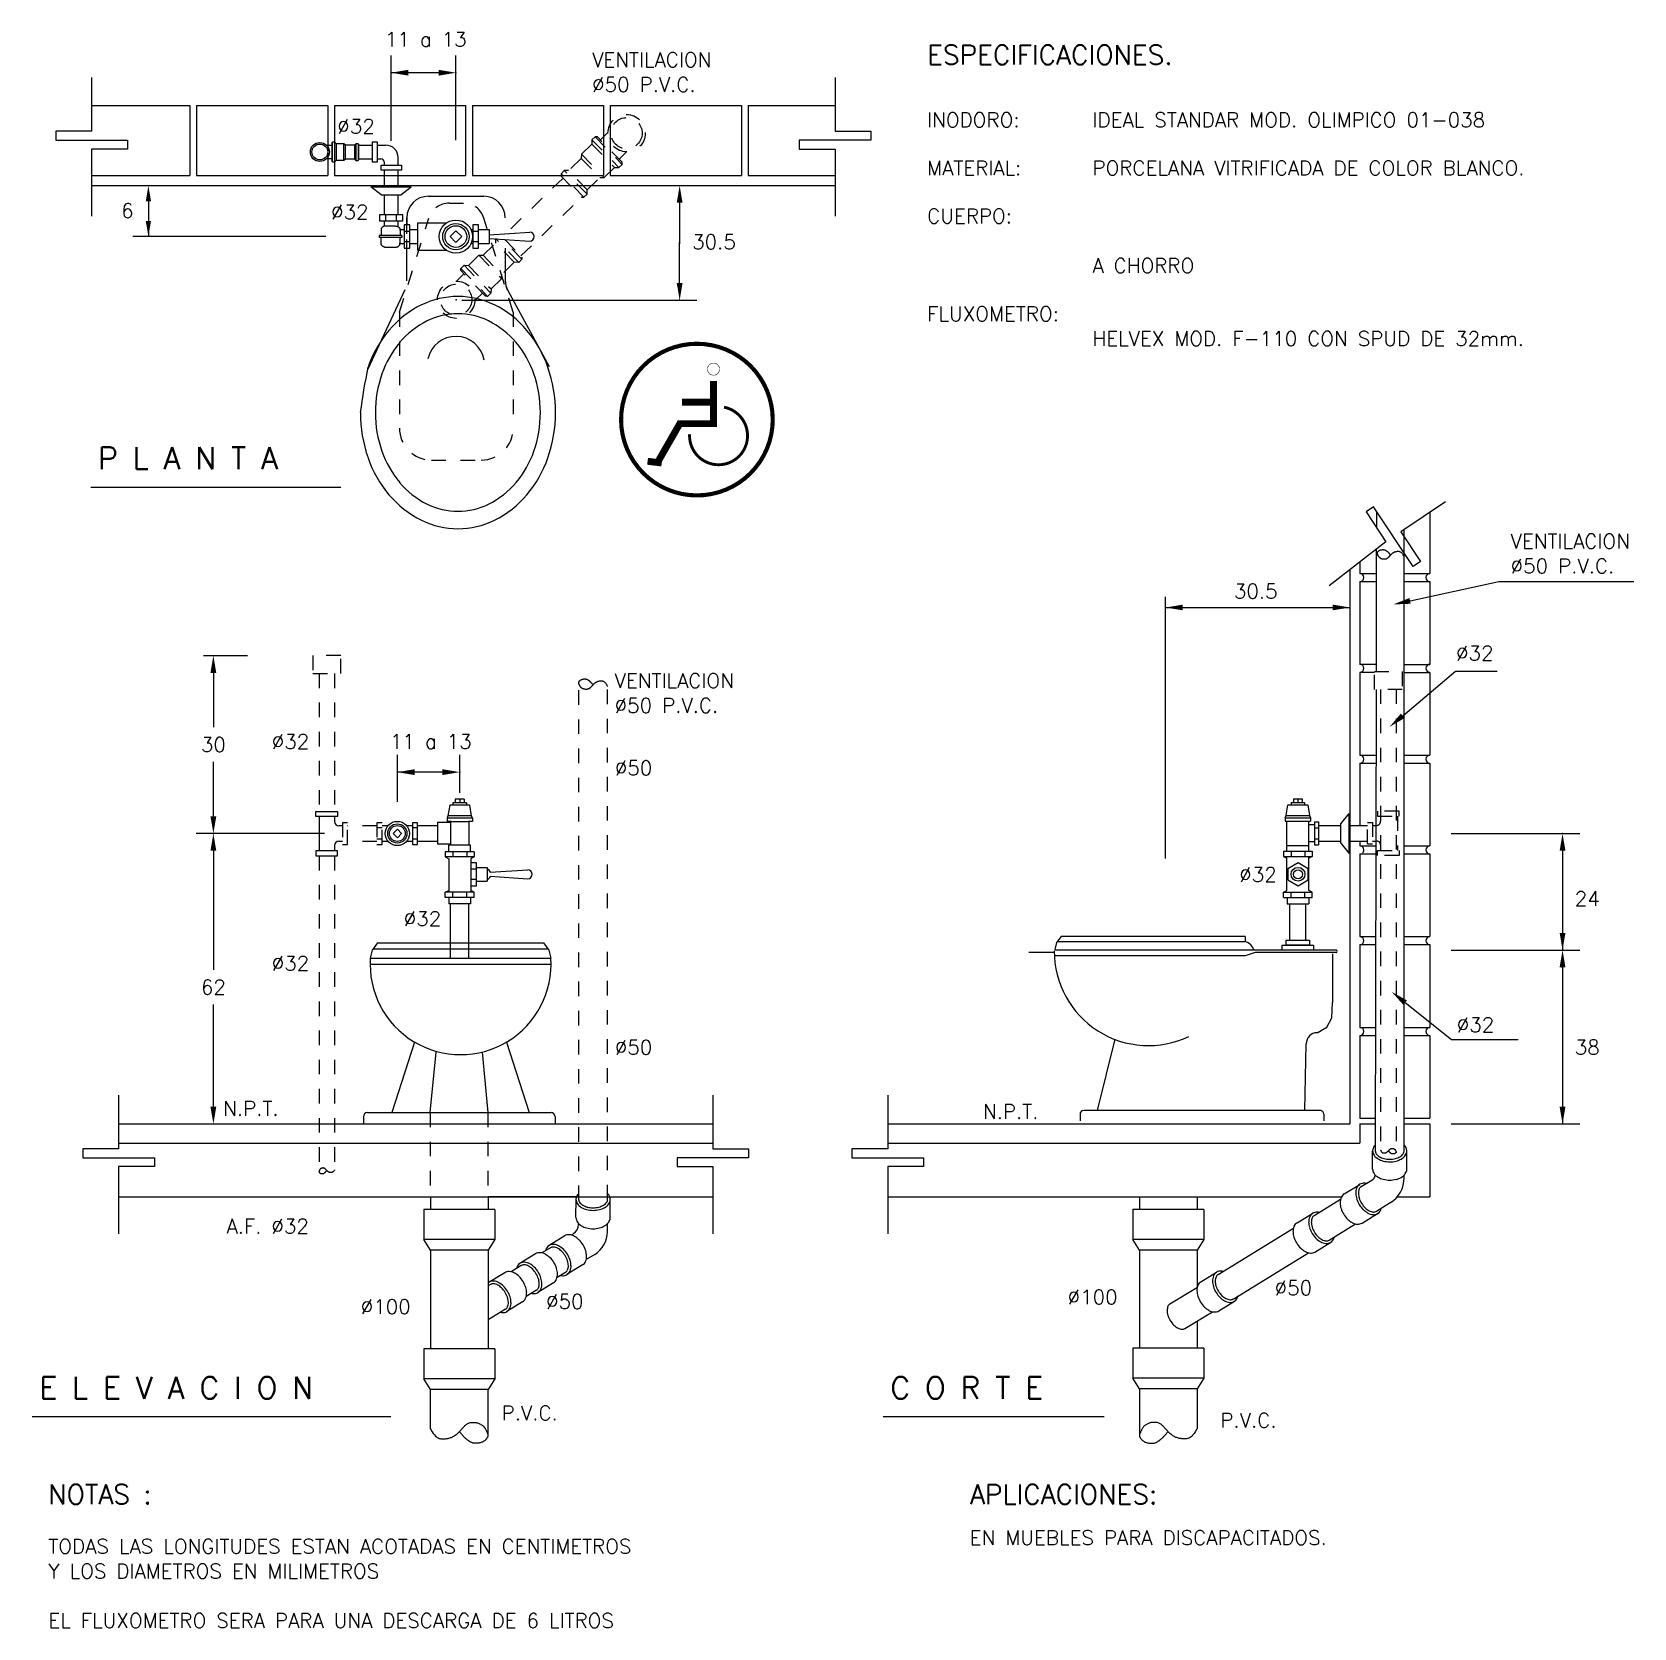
# Model space of a CAD drawing. Extents: x 145.7 to 190.5, y 293.8 to 329.7.
# Drawn here: x 179.06 to 190.06, y 318.55 to 329.5 of the extents above; entities that cross this region are included whole.
import ezdxf
from ezdxf.enums import TextEntityAlignment as Align

# ---------------------------------------------------------------- set-up
doc = ezdxf.new("R2010")
doc.units = 0
doc.header["$LTSCALE"] = 0.4
doc.header["$MEASUREMENT"] = 0
doc.linetypes.add('HIDDEN', pattern=[0.375, 0.25, -0.125])
doc.layers.add('A13', color=130, linetype='CONTINUOUS')
doc.layers.add('LETRAS', color=50, linetype='CONTINUOUS')
doc.styles.add('ROMANS', font='ROMANS.SHX', dxfattribs={"width": 1.5, "height": 0.3})

msp = doc.modelspace()

# ---------------------------------------------------------------- texts
at = {"layer": 'LETRAS', "linetype": 'ByBlock', "style": 'ROMANS'}
for s, p in [('11 a 13', (181.761, 329.45)), ('6', (179.713, 328.274)), ('30.5', (183.74, 328.06)), ('30', (180.303, 324.609)), ('11 a 13', (181.796, 324.631)), ('62', (180.303, 322.944))]:
    msp.add_text(s, height=0.1, dxfattribs=at).set_placement(p, align=Align.MIDDLE_CENTER)
at = {"layer": 'LETRAS', "color": 90, "style": 'ROMANS'}
for s, height, p in [('ESPECIFICACIONES.', 0.13328, (185.203, 329.277)), ('P L A N T A ', 0.15, (179.512, 326.5)), ('E L E V A C I O N', 0.15, (179.109, 320.119)), ('C O R T E', 0.15, (184.951, 320.119)), ('NOTAS :', 0.1333, (179.17, 319.396)), ('APLICACIONES:', 0.13328, (185.497, 319.396))]:
    msp.add_text(s, height=height, dxfattribs=at).set_placement(p)
at = {"layer": 'LETRAS', "style": 'ROMANS'}
for s, p in [('VENTILACION', (182.903, 329.26)), ('%%C50 P.V.C.', (182.903, 329.09)), ('INODORO:', (185.203, 328.847)), ('IDEAL STANDAR MOD. OLIMPICO 01-038', (186.338, 328.847)), ('%%C32', (181.154, 328.803)), ('MATERIAL:', (185.203, 328.517)), ('PORCELANA VITRIFICADA DE COLOR BLANCO.', (186.338, 328.517)), ('%%C32', (181.111, 328.215)), ('CUERPO: ', (185.203, 328.187)), ('A CHORRO', (186.338, 327.847)), ('FLUXOMETRO:', (185.203, 327.516)), ('HELVEX MOD. F-110 CON SPUD DE 32mm.', (186.338, 327.346)), ('VENTILACION', (189.209, 325.955)), ('%%C50 P.V.C.', (189.209, 325.785)), ('%%c32', (188.834, 325.187)), ('VENTILACION', (183.058, 324.998)), ('%%C50 P.V.C.', (183.058, 324.828)), ('%%c32', (180.704, 324.58)), ('%%c50', (183.059, 324.399)), ('%%c32', (187.346, 323.667)), ('24', (189.649, 323.502)), ('%%c32', (181.61, 323.364)), ('%%c32', (180.704, 323.058)), ('%%c32', (188.839, 322.636)), ('%%c50', (183.059, 322.481)), ('38', (189.649, 322.482)), ('N.P.T.', (180.37, 322.062)), ('N.P.T.', (185.586, 322.04)), ('A.F. %%c32', (180.393, 321.253)), ('%%c50', (187.589, 320.83)), ('%%c100', (181.315, 320.701)), ('%%c50', (182.587, 320.737)), ('%%c100', (186.168, 320.767)), ('P.V.C.', (182.282, 319.971)), ('P.V.C.', (187.216, 319.921)), ('TODAS LAS LONGITUDES ESTAN ACOTADAS EN CENTIMETROS', (179.17, 319.056)), ('EN MUEBLES PARA DISCAPACITADOS.', (185.495, 319.115)), ('Y LOS DIAMETROS EN MILIMETROS', (179.17, 318.886)), ('EL FLUXOMETRO SERA PARA UNA DESCARGA DE 6 LITROS', (179.17, 318.546))]:
    msp.add_text(s, height=0.1, dxfattribs=at).set_placement(p)
at = {"layer": 'LETRAS', "linetype": 'ByBlock', "style": 'ROMANS'}
msp.add_text('30.5', height=0.1, dxfattribs=at).set_placement((187.459, 325.662), align=Align.MIDDLE)

# ---------------------------------------------------------------- linework, layer by layer
at = {"layer": 'A13', "color": 20, "linetype": 'ByBlock'}
for p, q in [((181.523, 328.754), (181.523, 329.339)), ((181.968, 328.757), (181.968, 329.339)), ((181.85, 329.221), (181.523, 329.221)), ((181.116, 328.739), (181.116, 328.615)), ((181.121, 328.609), (181.121, 328.744)), ((181.148, 328.62), (181.148, 328.734)), ((181.198, 328.62), (181.198, 328.734)), ((181.209, 328.63), (181.209, 328.723)), ((181.271, 328.723), (181.271, 328.63)), ((181.281, 328.734), (181.281, 328.619)), ((181.297, 328.734), (181.297, 328.619)), ((181.302, 328.625), (181.302, 328.729)), ((183.211, 328.446), (183.623, 328.446)), ((179.857, 328.339), (179.857, 328.237)), ((179.857, 328.26), (179.857, 328.096)), ((181.076, 328.096), (179.75, 328.096)), ((183.504, 327.778), (183.504, 328.059)), ((182.009, 327.659), (183.623, 327.659)), ((186.839, 323.828), (186.839, 325.624)), ((186.839, 325.55), (188.104, 325.55)), ((180.235, 325.22), (180.538, 325.22)), ((180.303, 325.101), (180.303, 324.728)), ((181.566, 324.217), (181.566, 324.539)), ((181.994, 324.277), (181.994, 324.539)), ((180.303, 324.117), (180.303, 324.491)), ((181.875, 324.42), (181.566, 324.42)), ((181.066, 323.999), (180.184, 323.999)), ((188.801, 323.999), (189.684, 323.999)), ((188.801, 323.999), (189.684, 323.999)), ((180.303, 323.88), (180.303, 323.063)), ((189.565, 323.88), (189.565, 323.199)), ((188.801, 323.199), (189.684, 323.199)), ((189.565, 323.08), (189.565, 322.005)), ((180.303, 322.124), (180.303, 322.826)), ((188.801, 322.005), (189.684, 322.005))]:
    msp.add_line(p, q, dxfattribs=at)
at = {"layer": 'A13'}
for p, q in [((179.467, 328.996), (180.141, 328.996)), ((180.141, 328.996), (180.141, 328.516)), ((180.188, 328.996), (180.188, 328.516)), ((180.188, 328.996), (181.088, 328.996)), ((181.088, 328.996), (181.088, 328.516)), ((181.135, 328.996), (182.035, 328.996)), ((181.135, 328.996), (181.135, 328.516)), ((182.035, 328.996), (182.035, 328.516)), ((182.082, 328.996), (182.982, 328.996)), ((182.082, 328.996), (182.082, 328.516)), ((182.982, 328.996), (182.982, 328.516)), ((183.028, 328.996), (183.929, 328.996)), ((183.028, 328.996), (183.028, 328.516)), ((183.929, 328.996), (183.929, 328.516)), ((183.975, 328.996), (183.975, 328.516)), ((183.975, 328.996), (184.571, 328.996)), ((181.303, 328.724), (181.396, 328.724)), ((181.396, 328.607), (181.396, 328.747)), ((181.396, 328.747), (181.428, 328.747)), ((181.428, 328.747), (181.428, 328.607)), ((181.428, 328.724), (181.428, 328.629)), ((181.428, 328.724), (181.487, 328.724)), ((181.303, 328.629), (181.396, 328.629)), ((181.428, 328.607), (181.396, 328.607)), ((181.428, 328.629), (181.452, 328.629)), ((181.477, 328.586), (181.477, 328.605)), ((181.572, 328.586), (181.572, 328.639)), ((179.467, 328.516), (180.141, 328.516)), ((180.188, 328.516), (181.088, 328.516)), ((181.135, 328.516), (182.035, 328.516)), ((181.455, 328.553), (181.455, 328.586)), ((181.455, 328.586), (181.594, 328.586)), ((181.594, 328.553), (181.455, 328.553)), ((181.477, 328.438), (181.477, 328.553)), ((181.572, 328.438), (181.572, 328.553)), ((181.594, 328.586), (181.594, 328.553)), ((182.082, 328.516), (182.982, 328.516)), ((183.028, 328.516), (183.929, 328.516)), ((183.975, 328.516), (184.571, 328.516)), ((181.456, 328.382), (181.385, 328.438)), ((181.385, 328.438), (181.661, 328.438)), ((181.456, 328.382), (181.59, 328.382)), ((181.477, 328.245), (181.477, 328.382)), ((181.572, 328.245), (181.572, 328.382)), ((181.59, 328.382), (181.661, 328.438)), ((181.779, 328.373), (182.159, 328.373)), ((181.444, 328.245), (181.444, 328.205)), ((181.603, 328.245), (181.444, 328.245)), ((181.444, 328.205), (181.603, 328.205)), ((181.459, 328.156), (181.458, 328.154)), ((181.46, 328.157), (181.459, 328.156)), ((181.461, 328.159), (181.46, 328.158)), ((181.46, 328.158), (181.46, 328.157)), ((181.462, 328.16), (181.461, 328.159)), ((181.463, 328.161), (181.462, 328.16)), ((181.465, 328.162), (181.463, 328.161)), ((181.466, 328.163), (181.465, 328.162)), ((181.467, 328.164), (181.466, 328.163)), ((181.468, 328.164), (181.467, 328.164)), ((181.469, 328.165), (181.468, 328.164)), ((181.47, 328.166), (181.469, 328.165)), ((181.471, 328.166), (181.47, 328.166)), ((181.473, 328.167), (181.471, 328.166)), ((181.475, 328.168), (181.473, 328.167)), ((181.478, 328.168), (181.475, 328.168)), ((181.477, 328.169), (181.477, 328.205)), ((181.477, 328.169), (181.495, 328.169)), ((181.495, 328.169), (181.511, 328.169)), ((181.511, 328.169), (181.523, 328.169)), ((181.523, 328.169), (181.533, 328.169)), ((181.533, 328.169), (181.541, 328.169)), ((181.541, 328.169), (181.547, 328.169)), ((181.547, 328.169), (181.552, 328.169)), ((181.552, 328.169), (181.556, 328.168)), ((181.556, 328.168), (181.559, 328.168)), ((181.559, 328.168), (181.561, 328.168)), ((181.561, 328.168), (181.563, 328.168)), ((181.563, 328.168), (181.565, 328.167)), ((181.565, 328.167), (181.566, 328.167)), ((181.566, 328.167), (181.567, 328.167)), ((181.567, 328.167), (181.568, 328.166)), ((181.568, 328.166), (181.569, 328.166)), ((181.569, 328.166), (181.57, 328.165)), ((181.57, 328.165), (181.571, 328.164)), ((181.571, 328.164), (181.572, 328.164)), ((181.572, 328.164), (181.572, 328.205)), ((181.572, 328.164), (181.573, 328.163)), ((181.573, 328.163), (181.574, 328.162)), ((181.574, 328.162), (181.575, 328.161)), ((181.575, 328.161), (181.576, 328.16)), ((181.576, 328.16), (181.577, 328.159)), ((181.577, 328.159), (181.578, 328.158)), ((181.578, 328.158), (181.579, 328.157)), ((181.579, 328.157), (181.58, 328.156)), ((181.58, 328.156), (181.581, 328.154)), ((181.603, 328.205), (181.603, 328.245)), ((181.652, 328.176), (181.612, 328.176)), ((181.612, 328.176), (181.612, 328.017)), ((181.631, 328.116), (181.631, 328.225)), ((181.631, 328.225), (181.631, 328.176)), ((181.652, 328.017), (181.652, 328.176)), ((181.901, 328.189), (181.704, 328.189)), ((181.704, 328.189), (181.704, 328.004)), ((182.124, 328.176), (182.085, 328.176)), ((182.085, 328.176), (182.085, 328.017)), ((182.124, 328.017), (182.124, 328.176)), ((181.597, 328.103), (181.442, 328.103)), ((181.442, 328.103), (181.442, 328.089)), ((181.597, 328.089), (181.442, 328.089)), ((181.455, 328.145), (181.454, 328.142)), ((181.454, 328.142), (181.454, 328.138)), ((181.454, 328.138), (181.454, 328.132)), ((181.454, 328.132), (181.454, 328.124)), ((181.454, 328.124), (181.454, 328.113)), ((181.454, 328.113), (181.454, 328.103)), ((181.454, 328.079), (181.454, 328.089)), ((181.454, 328.068), (181.454, 328.079)), ((181.454, 328.06), (181.454, 328.068)), ((181.454, 328.054), (181.454, 328.06)), ((181.454, 328.05), (181.454, 328.054)), ((181.455, 328.047), (181.454, 328.05)), ((181.456, 328.15), (181.455, 328.148)), ((181.455, 328.148), (181.455, 328.145)), ((181.455, 328.045), (181.455, 328.047)), ((181.457, 328.153), (181.456, 328.151)), ((181.456, 328.151), (181.456, 328.15)), ((181.458, 328.154), (181.457, 328.153)), ((181.581, 328.154), (181.582, 328.153)), ((181.582, 328.153), (181.583, 328.151)), ((181.583, 328.151), (181.583, 328.15)), ((181.583, 328.15), (181.584, 328.148)), ((181.584, 328.148), (181.584, 328.145)), ((181.584, 328.145), (181.584, 328.142)), ((181.584, 328.142), (181.585, 328.138)), ((181.584, 328.05), (181.585, 328.054)), ((181.584, 328.047), (181.584, 328.05)), ((181.584, 328.045), (181.584, 328.047)), ((181.585, 328.144), (181.612, 328.144)), ((181.585, 328.138), (181.585, 328.132)), ((181.585, 328.132), (181.585, 328.124)), ((181.585, 328.124), (181.585, 328.113)), ((181.585, 328.113), (181.585, 328.103)), ((181.585, 328.079), (181.585, 328.089)), ((181.585, 328.068), (181.585, 328.079)), ((181.585, 328.06), (181.585, 328.068)), ((181.585, 328.054), (181.585, 328.06)), ((181.585, 328.049), (181.612, 328.049)), ((181.597, 328.103), (181.597, 328.089)), ((181.652, 328.132), (181.612, 328.132)), ((181.652, 328.06), (181.612, 328.06)), ((181.631, 327.793), (181.631, 328.076)), ((181.652, 328.144), (181.704, 328.144)), ((181.652, 328.049), (181.704, 328.049)), ((182.073, 328.144), (182.085, 328.144)), ((182.073, 328.049), (182.085, 328.049)), ((182.124, 328.144), (182.197, 328.144)), ((182.124, 328.049), (182.197, 328.049)), ((182.197, 328.144), (182.197, 328.049)), ((182.197, 328.109), (182.475, 328.127)), ((182.197, 328.083), (182.475, 328.065)), ((181.456, 328.043), (181.455, 328.045)), ((181.456, 328.041), (181.456, 328.043)), ((181.457, 328.039), (181.456, 328.041)), ((181.458, 328.038), (181.457, 328.039)), ((181.459, 328.037), (181.458, 328.038)), ((181.46, 328.035), (181.459, 328.037)), ((181.46, 328.034), (181.46, 328.035)), ((181.461, 328.033), (181.46, 328.034)), ((181.462, 328.032), (181.461, 328.033)), ((181.463, 328.031), (181.462, 328.032)), ((181.465, 328.03), (181.463, 328.031)), ((181.466, 328.029), (181.465, 328.03)), ((181.467, 328.029), (181.466, 328.029)), ((181.468, 328.028), (181.467, 328.029)), ((181.469, 328.027), (181.468, 328.028)), ((181.47, 328.026), (181.469, 328.027)), ((181.471, 328.026), (181.47, 328.026)), ((181.473, 328.025), (181.471, 328.026)), ((181.475, 328.025), (181.473, 328.025)), ((181.478, 328.024), (181.475, 328.025)), ((181.477, 328.024), (181.495, 328.024)), ((181.495, 328.024), (181.511, 328.024)), ((181.511, 328.024), (181.523, 328.024)), ((181.523, 328.024), (181.533, 328.024)), ((181.533, 328.024), (181.541, 328.024)), ((181.541, 328.024), (181.547, 328.024)), ((181.547, 328.024), (181.552, 328.024)), ((181.552, 328.024), (181.556, 328.024)), ((181.556, 328.024), (181.559, 328.024)), ((181.559, 328.024), (181.561, 328.024)), ((181.561, 328.024), (181.563, 328.025)), ((181.563, 328.025), (181.565, 328.025)), ((181.565, 328.025), (181.566, 328.025)), ((181.566, 328.025), (181.567, 328.026)), ((181.567, 328.026), (181.568, 328.026)), ((181.568, 328.026), (181.569, 328.027)), ((181.569, 328.027), (181.57, 328.027)), ((181.57, 328.027), (181.571, 328.028)), ((181.571, 328.028), (181.572, 328.029)), ((181.572, 328.029), (181.573, 328.029)), ((181.573, 328.029), (181.574, 328.03)), ((181.574, 328.03), (181.575, 328.031)), ((181.575, 328.031), (181.576, 328.032)), ((181.576, 328.032), (181.577, 328.033)), ((181.577, 328.033), (181.578, 328.034)), ((181.578, 328.034), (181.579, 328.035)), ((181.579, 328.035), (181.58, 328.037)), ((181.58, 328.037), (181.581, 328.038)), ((181.581, 328.038), (181.582, 328.039)), ((181.582, 328.039), (181.583, 328.041)), ((181.583, 328.043), (181.584, 328.045)), ((181.583, 328.041), (181.583, 328.043)), ((181.612, 328.017), (181.652, 328.017)), ((181.704, 328.004), (181.901, 328.004)), ((182.085, 328.017), (182.124, 328.017)), ((182.307, 328.017), (182.307, 327.797)), ((181.617, 327.73), (181.36, 327.182)), ((182.325, 327.727), (182.608, 327.204)), ((188.654, 326.203), (188.654, 325.783)), ((188.478, 321.821), (188.478, 326.085)), ((188.174, 325.863), (188.174, 325.783)), ((188.294, 325.926), (188.295, 325.927)), ((188.294, 325.925), (188.294, 325.926)), ((188.294, 325.923), (188.294, 325.925)), ((188.294, 325.922), (188.294, 325.923)), ((188.294, 325.921), (188.294, 325.922)), ((188.294, 325.919), (188.294, 325.921)), ((188.295, 325.918), (188.294, 325.919)), ((188.295, 325.929), (188.296, 325.93)), ((188.295, 325.927), (188.295, 325.929)), ((188.295, 325.916), (188.295, 325.918)), ((188.296, 325.915), (188.295, 325.916)), ((188.296, 325.93), (188.297, 325.931)), ((188.296, 325.913), (188.296, 325.915)), ((188.297, 325.911), (188.296, 325.913)), ((188.297, 325.931), (188.298, 325.933)), ((188.298, 325.91), (188.297, 325.911)), ((188.298, 325.933), (188.299, 325.934)), ((188.299, 325.908), (188.298, 325.91)), ((188.299, 325.934), (188.3, 325.936)), ((188.3, 325.907), (188.299, 325.908)), ((188.3, 325.936), (188.301, 325.937)), ((188.3, 325.905), (188.3, 325.907)), ((188.301, 325.903), (188.3, 325.905)), ((188.301, 325.937), (188.303, 325.939)), ((188.302, 325.902), (188.301, 325.903)), ((188.303, 325.9), (188.302, 325.902)), ((188.303, 325.939), (188.305, 325.94)), ((188.304, 325.899), (188.303, 325.9)), ((188.305, 325.897), (188.304, 325.899)), ((188.305, 325.94), (188.307, 325.941)), ((188.306, 325.896), (188.305, 325.897)), ((188.308, 325.894), (188.306, 325.896)), ((188.307, 325.941), (188.309, 325.942)), ((188.309, 325.893), (188.308, 325.894)), ((188.309, 325.942), (188.311, 325.943)), ((188.311, 325.891), (188.309, 325.893)), ((188.311, 325.943), (188.313, 325.944)), ((188.312, 325.89), (188.311, 325.891)), ((188.314, 325.889), (188.312, 325.89)), ((188.313, 325.944), (188.316, 325.945)), ((188.316, 325.888), (188.314, 325.889)), ((188.316, 325.945), (188.318, 325.946)), ((188.318, 325.887), (188.316, 325.888)), ((188.318, 325.946), (188.321, 325.947)), ((188.32, 325.885), (188.318, 325.887)), ((188.322, 325.885), (188.32, 325.885)), ((188.321, 325.947), (188.323, 325.947)), ((188.324, 325.884), (188.322, 325.885)), ((188.323, 325.947), (188.326, 325.947)), ((188.327, 325.883), (188.324, 325.884)), ((188.326, 325.947), (188.328, 325.948)), ((188.329, 325.882), (188.327, 325.883)), ((188.328, 325.948), (188.33, 325.948)), ((188.331, 325.882), (188.329, 325.882)), ((188.33, 325.948), (188.333, 325.948)), ((188.334, 325.882), (188.331, 325.882)), ((188.333, 325.948), (188.335, 325.948)), ((188.336, 325.881), (188.334, 325.882)), ((188.335, 325.948), (188.337, 325.947)), ((188.339, 325.881), (188.336, 325.881)), ((188.337, 325.947), (188.339, 325.947)), ((188.339, 325.947), (188.341, 325.947)), ((188.341, 325.881), (188.339, 325.881)), ((188.341, 325.947), (188.343, 325.946)), ((188.344, 325.881), (188.341, 325.881)), ((188.343, 325.946), (188.345, 325.946)), ((188.346, 325.881), (188.344, 325.881)), ((188.345, 325.946), (188.347, 325.945)), ((188.348, 325.882), (188.346, 325.881)), ((188.347, 325.945), (188.348, 325.944)), ((188.348, 325.944), (188.35, 325.943)), ((188.351, 325.882), (188.348, 325.882)), ((188.35, 325.943), (188.352, 325.942)), ((188.353, 325.883), (188.351, 325.882)), ((188.352, 325.942), (188.353, 325.942)), ((188.353, 325.942), (188.355, 325.94)), ((188.355, 325.883), (188.353, 325.883)), ((188.355, 325.94), (188.356, 325.939)), ((188.357, 325.884), (188.355, 325.883)), ((188.356, 325.939), (188.358, 325.938)), ((188.359, 325.886), (188.357, 325.884)), ((188.358, 325.938), (188.359, 325.937)), ((188.359, 325.937), (188.361, 325.935)), ((188.361, 325.887), (188.359, 325.886)), ((188.361, 325.935), (188.363, 325.934)), ((188.363, 325.888), (188.361, 325.887)), ((188.363, 325.934), (188.365, 325.932)), ((188.365, 325.89), (188.363, 325.888)), ((188.365, 325.932), (188.367, 325.93)), ((188.367, 325.891), (188.365, 325.89)), ((188.367, 325.93), (188.368, 325.929)), ((188.369, 325.893), (188.367, 325.891)), ((188.368, 325.929), (188.37, 325.927)), ((188.371, 325.895), (188.369, 325.893)), ((188.37, 325.927), (188.372, 325.925)), ((188.373, 325.897), (188.371, 325.895)), ((188.372, 325.925), (188.373, 325.924)), ((188.373, 325.924), (188.375, 325.922)), ((188.375, 325.899), (188.373, 325.897)), ((188.375, 325.922), (188.376, 325.92)), ((188.376, 325.901), (188.375, 325.899)), ((188.376, 325.92), (188.378, 325.918)), ((188.378, 325.904), (188.376, 325.901)), ((188.378, 325.918), (188.379, 325.917)), ((188.38, 325.906), (188.378, 325.904)), ((188.379, 325.917), (188.381, 325.915)), ((188.382, 325.908), (188.38, 325.906)), ((188.381, 325.915), (188.383, 325.913)), ((188.384, 325.91), (188.382, 325.908)), ((188.383, 325.913), (188.384, 325.911)), ((188.386, 325.912), (188.384, 325.91)), ((188.389, 325.914), (188.386, 325.912)), ((188.391, 325.916), (188.389, 325.914)), ((188.393, 325.918), (188.391, 325.916)), ((188.395, 325.92), (188.393, 325.918)), ((188.398, 325.922), (188.395, 325.92)), ((188.4, 325.924), (188.398, 325.922)), ((188.402, 325.925), (188.4, 325.924)), ((188.405, 325.926), (188.402, 325.925)), ((188.407, 325.928), (188.405, 325.926)), ((188.41, 325.929), (188.407, 325.928)), ((188.412, 325.93), (188.41, 325.929)), ((188.415, 325.931), (188.412, 325.93)), ((188.418, 325.932), (188.415, 325.931)), ((188.42, 325.932), (188.418, 325.932)), ((188.423, 325.933), (188.42, 325.932)), ((188.426, 325.933), (188.423, 325.933)), ((188.429, 325.934), (188.426, 325.933)), ((188.432, 325.934), (188.429, 325.934)), ((188.434, 325.934), (188.432, 325.934)), ((188.437, 325.934), (188.434, 325.934)), ((188.44, 325.934), (188.437, 325.934)), ((188.443, 325.934), (188.44, 325.934)), ((188.446, 325.933), (188.443, 325.934)), ((188.449, 325.932), (188.446, 325.933)), ((188.452, 325.931), (188.449, 325.932)), ((188.455, 325.929), (188.452, 325.931)), ((188.458, 325.927), (188.455, 325.929)), ((188.461, 325.925), (188.458, 325.927)), ((188.464, 325.921), (188.461, 325.925)), ((188.468, 325.917), (188.464, 325.921)), ((188.471, 325.911), (188.468, 325.917)), ((188.475, 325.904), (188.471, 325.911)), ((188.478, 325.9), (188.475, 325.904)), ((188.174, 325.783), (188.289, 325.783)), ((188.478, 325.783), (188.654, 325.783)), ((188.174, 325.728), (188.174, 325.16)), ((188.174, 325.728), (188.289, 325.728)), ((188.478, 325.728), (188.654, 325.728)), ((188.654, 325.728), (188.654, 325.16)), ((188.288, 325.16), (188.174, 325.16)), ((188.273, 325.105), (188.174, 325.105)), ((188.174, 325.105), (188.174, 324.537)), ((188.478, 325.16), (188.654, 325.16)), ((188.478, 325.105), (188.654, 325.105)), ((188.654, 325.105), (188.654, 324.537)), ((182.811, 325.035), (182.812, 325.037)), ((182.811, 325.034), (182.811, 325.035)), ((182.811, 325.032), (182.811, 325.034)), ((182.812, 325.031), (182.811, 325.032)), ((182.812, 325.038), (182.813, 325.039)), ((182.812, 325.037), (182.812, 325.038)), ((182.812, 325.029), (182.812, 325.031)), ((182.812, 325.028), (182.812, 325.029)), ((182.813, 325.026), (182.812, 325.028)), ((182.813, 325.039), (182.814, 325.041)), ((182.814, 325.024), (182.813, 325.026)), ((182.814, 325.042), (182.815, 325.044)), ((182.814, 325.041), (182.814, 325.042)), ((182.814, 325.023), (182.814, 325.024)), ((182.815, 325.021), (182.814, 325.023)), ((182.815, 325.044), (182.817, 325.046)), ((182.816, 325.019), (182.815, 325.021)), ((182.817, 325.017), (182.816, 325.019)), ((182.817, 325.046), (182.818, 325.047)), ((182.818, 325.016), (182.817, 325.017)), ((182.818, 325.047), (182.82, 325.049)), ((182.818, 325.014), (182.818, 325.016)), ((182.819, 325.012), (182.818, 325.014)), ((182.82, 325.011), (182.819, 325.012)), ((182.82, 325.049), (182.821, 325.05)), ((182.821, 325.009), (182.82, 325.011)), ((182.821, 325.05), (182.823, 325.052)), ((182.822, 325.007), (182.821, 325.009)), ((182.824, 325.006), (182.822, 325.007)), ((182.823, 325.052), (182.825, 325.053)), ((182.825, 325.004), (182.824, 325.006)), ((182.825, 325.053), (182.827, 325.054)), ((182.826, 325.002), (182.825, 325.004)), ((182.828, 325.001), (182.826, 325.002)), ((182.827, 325.054), (182.83, 325.056)), ((182.829, 324.999), (182.828, 325.001)), ((182.831, 324.998), (182.829, 324.999)), ((182.83, 325.056), (182.832, 325.057)), ((182.833, 324.997), (182.831, 324.998)), ((182.832, 325.057), (182.835, 325.057)), ((182.835, 324.995), (182.833, 324.997)), ((182.835, 325.057), (182.837, 325.058)), ((182.837, 324.994), (182.835, 324.995)), ((182.837, 325.058), (182.84, 325.059)), ((182.839, 324.993), (182.837, 324.994)), ((182.842, 324.992), (182.839, 324.993)), ((182.84, 325.059), (182.843, 325.059)), ((182.844, 324.991), (182.842, 324.992)), ((182.843, 325.059), (182.846, 325.06)), ((182.847, 324.99), (182.844, 324.991)), ((182.846, 325.06), (182.848, 325.06)), ((182.849, 324.99), (182.847, 324.99)), ((182.848, 325.06), (182.851, 325.06)), ((182.852, 324.989), (182.849, 324.99)), ((182.851, 325.06), (182.853, 325.06)), ((182.854, 324.989), (182.852, 324.989)), ((182.853, 325.06), (182.856, 325.06)), ((182.857, 324.988), (182.854, 324.989)), ((182.856, 325.06), (182.858, 325.06)), ((182.86, 324.988), (182.857, 324.988)), ((182.858, 325.06), (182.86, 325.059)), ((182.86, 325.059), (182.863, 325.059)), ((182.862, 324.988), (182.86, 324.988)), ((182.865, 324.988), (182.862, 324.988)), ((182.863, 325.059), (182.865, 325.058)), ((182.865, 325.058), (182.867, 325.058)), ((182.868, 324.988), (182.865, 324.988)), ((182.867, 325.058), (182.868, 325.057)), ((182.868, 325.057), (182.87, 325.056)), ((182.87, 324.989), (182.868, 324.988)), ((182.87, 325.056), (182.872, 325.055)), ((182.873, 324.989), (182.87, 324.989)), ((182.872, 325.055), (182.874, 325.054)), ((182.875, 324.99), (182.873, 324.989)), ((182.874, 325.054), (182.875, 325.053)), ((182.875, 325.053), (182.877, 325.052)), ((182.877, 324.991), (182.875, 324.99)), ((182.877, 325.052), (182.879, 325.051)), ((182.88, 324.992), (182.877, 324.991)), ((182.879, 325.051), (182.88, 325.05)), ((182.88, 325.05), (182.882, 325.048)), ((182.882, 324.993), (182.88, 324.992)), ((182.882, 325.048), (182.884, 325.047)), ((182.884, 324.994), (182.882, 324.993)), ((182.884, 325.047), (182.886, 325.045)), ((182.886, 324.996), (182.884, 324.994)), ((182.886, 325.045), (182.888, 325.043)), ((182.888, 324.998), (182.886, 324.996)), ((182.888, 325.043), (182.89, 325.042)), ((182.89, 324.999), (182.888, 324.998)), ((182.89, 325.042), (182.892, 325.04)), ((182.892, 325.001), (182.89, 324.999)), ((182.892, 325.04), (182.894, 325.038)), ((182.894, 325.003), (182.892, 325.001)), ((182.894, 325.038), (182.895, 325.036)), ((182.896, 325.006), (182.894, 325.003)), ((182.895, 325.036), (182.897, 325.034)), ((182.898, 325.008), (182.896, 325.006)), ((182.897, 325.034), (182.899, 325.032)), ((182.9, 325.01), (182.898, 325.008)), ((182.899, 325.032), (182.9, 325.03)), ((182.9, 325.03), (182.902, 325.029)), ((182.903, 325.013), (182.9, 325.01)), ((182.902, 325.029), (182.904, 325.027)), ((182.905, 325.015), (182.903, 325.013)), ((182.904, 325.027), (182.905, 325.025)), ((182.905, 325.025), (182.907, 325.022)), ((182.907, 325.017), (182.905, 325.015)), ((182.907, 325.022), (182.909, 325.02)), ((182.909, 325.02), (182.907, 325.017)), ((182.911, 325.022), (182.909, 325.02)), ((182.914, 325.024), (182.911, 325.022)), ((182.916, 325.026), (182.914, 325.024)), ((182.918, 325.028), (182.916, 325.026)), ((182.921, 325.03), (182.918, 325.028)), ((182.923, 325.032), (182.921, 325.03)), ((182.926, 325.034), (182.923, 325.032)), ((182.929, 325.036), (182.926, 325.034)), ((182.931, 325.037), (182.929, 325.036)), ((182.934, 325.038), (182.931, 325.037)), ((182.937, 325.04), (182.934, 325.038)), ((182.939, 325.041), (182.937, 325.04)), ((182.942, 325.042), (182.939, 325.041)), ((182.945, 325.043), (182.942, 325.042)), ((182.948, 325.043), (182.945, 325.043)), ((182.951, 325.044), (182.948, 325.043)), ((182.954, 325.044), (182.951, 325.044)), ((182.957, 325.045), (182.954, 325.044)), ((182.96, 325.045), (182.957, 325.045)), ((182.963, 325.045), (182.96, 325.045)), ((182.966, 325.045), (182.963, 325.045)), ((182.969, 325.045), (182.966, 325.045)), ((182.973, 325.045), (182.969, 325.045)), ((182.976, 325.044), (182.973, 325.045)), ((182.979, 325.043), (182.976, 325.044)), ((182.982, 325.042), (182.979, 325.043)), ((182.985, 325.04), (182.982, 325.042)), ((182.988, 325.038), (182.985, 325.04)), ((182.992, 325.035), (182.988, 325.038)), ((182.995, 325.031), (182.992, 325.035)), ((182.999, 325.027), (182.995, 325.031)), ((183.003, 325.021), (182.999, 325.027)), ((183.007, 325.013), (183.003, 325.021)), ((183.01, 325.009), (183.007, 325.013)), ((188.174, 324.537), (188.286, 324.537)), ((188.478, 324.537), (188.654, 324.537)), ((188.174, 324.482), (188.286, 324.482)), ((188.174, 324.482), (188.174, 324.053)), ((188.478, 324.482), (188.654, 324.482)), ((188.654, 324.482), (188.654, 323.914)), ((181.948, 324.21), (181.948, 324.194)), ((182.041, 324.21), (181.948, 324.21)), ((181.964, 324.234), (181.964, 324.21)), ((182.024, 324.234), (181.964, 324.234)), ((181.994, 324.234), (181.994, 324.21)), ((182.024, 324.234), (182.024, 324.21)), ((182.041, 324.21), (182.041, 324.194)), ((187.702, 324.212), (187.702, 324.196)), ((187.718, 324.236), (187.718, 324.212)), ((187.718, 324.236), (187.778, 324.236)), ((187.778, 324.236), (187.778, 324.212)), ((187.794, 324.212), (187.794, 324.196)), ((181.029, 324.116), (181.029, 323.881)), ((181.135, 324.116), (181.135, 324.081)), ((181.913, 324.121), (181.907, 324.105)), ((181.907, 324.105), (181.907, 324.081)), ((182.081, 324.105), (181.907, 324.105)), ((181.926, 324.194), (181.913, 324.121)), ((182.075, 324.121), (181.913, 324.121)), ((182.063, 324.194), (181.926, 324.194)), ((182.075, 324.121), (182.063, 324.194)), ((182.081, 324.105), (182.075, 324.121)), ((182.081, 324.105), (182.081, 324.081)), ((187.661, 324.107), (187.667, 324.123)), ((187.661, 324.107), (187.661, 324.083)), ((187.667, 324.123), (187.68, 324.196)), ((187.68, 324.196), (187.817, 324.196)), ((187.817, 324.196), (187.829, 324.123)), ((187.829, 324.123), (187.835, 324.107)), ((187.835, 324.107), (187.835, 324.083)), ((188.044, 324.065), (188.101, 324.136)), ((188.101, 323.861), (188.101, 324.136)), ((181.67, 324.051), (181.63, 324.051)), ((181.841, 324.051), (181.705, 324.051)), ((181.841, 324.075), (181.841, 323.925)), ((181.931, 324.075), (181.841, 324.075)), ((181.936, 324.081), (181.907, 324.081)), ((181.936, 324.081), (182.053, 324.081)), ((182.081, 324.081), (182.053, 324.081)), ((187.661, 324.083), (187.835, 324.083)), ((187.673, 323.878), (187.673, 324.083)), ((187.824, 323.878), (187.824, 324.083)), ((187.861, 324.059), (187.826, 324.059)), ((187.862, 324.079), (187.862, 323.921)), ((187.862, 324.079), (187.89, 324.079)), ((187.89, 324.079), (187.89, 323.921)), ((187.89, 324.053), (188.044, 324.053)), ((188.044, 323.932), (188.044, 324.065)), ((188.101, 324.053), (188.226, 324.053)), ((181.135, 323.916), (181.135, 323.881)), ((181.67, 323.945), (181.63, 323.945)), ((181.841, 323.945), (181.705, 323.945)), ((181.931, 323.925), (181.841, 323.925)), ((181.895, 323.873), (181.895, 323.838)), ((182.093, 323.873), (181.895, 323.873)), ((181.92, 323.874), (181.92, 323.918)), ((182.068, 323.918), (181.92, 323.918)), ((182.068, 323.874), (182.068, 323.918)), ((182.093, 323.873), (182.093, 323.838)), ((187.65, 323.878), (187.65, 323.842)), ((187.65, 323.878), (187.847, 323.878)), ((187.673, 323.916), (187.824, 323.916)), ((187.861, 323.941), (187.826, 323.941)), ((187.847, 323.878), (187.847, 323.842)), ((187.862, 323.921), (187.89, 323.921)), ((187.89, 323.947), (188.044, 323.947)), ((188.044, 323.932), (188.101, 323.861)), ((188.101, 323.947), (188.226, 323.947)), ((188.174, 323.947), (188.174, 323.914)), ((188.174, 323.914), (188.285, 323.914)), ((188.478, 323.914), (188.654, 323.914)), ((181.895, 323.838), (181.919, 323.825)), ((182.093, 323.838), (181.895, 323.838)), ((181.919, 323.825), (181.919, 323.596)), ((182.093, 323.838), (182.07, 323.825)), ((182.07, 323.825), (182.07, 323.596)), ((182.11, 323.798), (182.07, 323.798)), ((182.07, 323.798), (182.07, 323.64)), ((182.11, 323.64), (182.11, 323.798)), ((182.11, 323.766), (182.183, 323.766)), ((182.183, 323.766), (182.183, 323.672)), ((187.65, 323.842), (187.673, 323.83)), ((187.65, 323.842), (187.847, 323.842)), ((187.673, 323.608), (187.673, 323.842)), ((187.847, 323.842), (187.824, 323.83)), ((187.824, 323.608), (187.824, 323.842)), ((188.174, 323.859), (188.285, 323.859)), ((188.174, 323.859), (188.174, 323.291)), ((188.478, 323.859), (188.654, 323.859)), ((188.654, 323.859), (188.654, 323.291)), ((182.11, 323.672), (182.183, 323.672)), ((182.204, 323.733), (182.461, 323.75)), ((182.204, 323.705), (182.461, 323.688)), ((181.895, 323.596), (181.919, 323.608)), ((181.895, 323.56), (181.895, 323.596)), ((182.093, 323.596), (181.895, 323.596)), ((182.093, 323.56), (181.895, 323.56)), ((181.92, 323.559), (181.92, 323.516)), ((182.068, 323.559), (182.068, 323.516)), ((182.07, 323.64), (182.11, 323.64)), ((182.093, 323.596), (182.07, 323.608)), ((182.093, 323.56), (182.093, 323.596)), ((187.65, 323.596), (187.673, 323.608)), ((187.65, 323.56), (187.65, 323.596)), ((187.65, 323.596), (187.847, 323.596)), ((187.65, 323.56), (187.847, 323.56)), ((187.675, 323.559), (187.675, 323.516)), ((187.701, 323.56), (187.701, 323.596)), ((187.796, 323.56), (187.796, 323.596)), ((187.823, 323.559), (187.823, 323.516)), ((187.847, 323.596), (187.824, 323.608)), ((187.847, 323.56), (187.847, 323.596)), ((188.174, 323.547), (188.174, 323.544)), ((182.068, 323.516), (181.92, 323.516)), ((187.675, 323.516), (187.823, 323.516)), ((187.694, 323.267), (187.694, 323.516)), ((187.803, 323.267), (187.803, 323.516)), ((181.43, 323.249), (181.394, 323.198)), ((181.4, 323.207), (182.599, 323.207)), ((181.43, 323.249), (182.569, 323.249)), ((182.569, 323.249), (182.605, 323.198)), ((186.092, 323.251), (186.079, 323.202)), ((186.122, 323.293), (186.092, 323.251)), ((187.387, 323.255), (186.095, 323.255)), ((187.387, 323.293), (186.122, 323.293)), ((187.387, 323.293), (187.387, 323.255)), ((187.64, 323.198), (187.64, 323.233)), ((187.64, 323.233), (187.856, 323.233)), ((187.668, 323.233), (187.668, 323.267)), ((187.668, 323.267), (187.829, 323.267)), ((187.829, 323.233), (187.668, 323.233)), ((187.829, 323.267), (187.829, 323.233)), ((187.856, 323.233), (187.856, 323.198)), ((188.174, 323.291), (188.283, 323.291)), ((188.174, 323.236), (188.283, 323.236)), ((188.174, 323.236), (188.174, 322.667)), ((188.478, 323.291), (188.654, 323.291)), ((188.478, 323.236), (188.654, 323.236)), ((188.654, 323.236), (188.654, 322.667)), ((181.378, 323.102), (182.621, 323.102)), ((181.394, 323.198), (181.38, 323.144)), ((181.38, 323.144), (182.621, 323.144)), ((182.605, 323.198), (182.62, 323.144)), ((186.076, 323.182), (185.901, 323.182)), ((188.008, 323.198), (186.079, 323.198)), ((187.386, 323.16), (186.079, 323.16)), ((187.456, 323.182), (187.386, 323.16)), ((188.008, 323.182), (187.456, 323.182)), ((187.856, 323.198), (187.64, 323.198)), ((187.985, 323.174), (187.985, 322.838)), ((187.981, 322.734), (187.985, 322.838)), ((187.881, 322.631), (187.946, 322.67)), ((187.946, 322.67), (187.981, 322.734)), ((188.174, 322.667), (188.282, 322.667)), ((188.478, 322.667), (188.654, 322.667)), ((181.684, 322.567), (181.529, 322.083)), ((182.315, 322.567), (182.47, 322.083)), ((186.492, 322.586), (186.37, 322.098)), ((187.797, 322.098), (187.805, 322.555)), ((188.174, 322.612), (188.282, 322.612)), ((188.174, 322.612), (188.174, 322.044)), ((188.478, 322.612), (188.654, 322.612)), ((188.654, 322.612), (188.654, 322.044)), ((181.792, 322.083), (181.832, 322.499)), ((182.19, 322.083), (182.15, 322.499)), ((181.333, 322.055), (181.333, 322.004)), ((181.361, 322.083), (182.621, 322.083)), ((182.649, 322.055), (182.649, 322.004)), ((186.253, 322.072), (186.253, 322.026)), ((187.908, 322.098), (186.282, 322.098)), ((187.927, 322.072), (187.927, 322.026)), ((188.174, 322.044), (188.281, 322.044)), ((188.478, 322.044), (188.654, 322.044)), ((188.261, 321.695), (188.261, 321.821)), ((188.496, 321.695), (188.496, 321.827)), ((181.029, 321.68), (181.028, 321.679)), ((181.028, 321.679), (181.028, 321.678)), ((181.028, 321.678), (181.029, 321.677)), ((181.03, 321.683), (181.029, 321.682)), ((181.029, 321.682), (181.029, 321.681)), ((181.029, 321.681), (181.029, 321.68)), ((181.029, 321.68), (181.029, 321.68)), ((181.029, 321.677), (181.029, 321.676)), ((181.029, 321.676), (181.029, 321.676)), ((181.029, 321.676), (181.029, 321.675)), ((181.029, 321.675), (181.03, 321.674)), ((181.031, 321.686), (181.03, 321.685)), ((181.03, 321.685), (181.03, 321.684)), ((181.03, 321.684), (181.03, 321.683)), ((181.03, 321.674), (181.03, 321.673)), ((181.03, 321.673), (181.031, 321.672)), ((181.032, 321.688), (181.031, 321.687)), ((181.031, 321.687), (181.031, 321.686)), ((181.031, 321.672), (181.031, 321.672)), ((181.031, 321.672), (181.032, 321.671)), ((181.033, 321.69), (181.032, 321.689)), ((181.032, 321.689), (181.032, 321.688)), ((181.032, 321.671), (181.033, 321.67)), ((181.034, 321.691), (181.033, 321.691)), ((181.033, 321.691), (181.033, 321.69)), ((181.033, 321.67), (181.034, 321.669)), ((181.035, 321.693), (181.034, 321.692)), ((181.034, 321.692), (181.034, 321.691)), ((181.034, 321.669), (181.035, 321.668)), ((181.036, 321.694), (181.035, 321.693)), ((181.035, 321.668), (181.036, 321.668)), ((181.037, 321.695), (181.036, 321.694)), ((181.036, 321.668), (181.037, 321.667)), ((181.038, 321.697), (181.037, 321.696)), ((181.037, 321.696), (181.037, 321.695)), ((181.039, 321.697), (181.038, 321.697)), ((181.04, 321.698), (181.039, 321.697)), ((181.041, 321.699), (181.04, 321.698)), ((181.042, 321.699), (181.041, 321.699)), ((181.044, 321.7), (181.042, 321.699)), ((181.045, 321.701), (181.044, 321.7)), ((181.046, 321.701), (181.045, 321.701)), ((181.048, 321.701), (181.046, 321.701)), ((181.049, 321.702), (181.048, 321.701)), ((181.05, 321.702), (181.049, 321.702)), ((181.052, 321.702), (181.05, 321.702)), ((181.053, 321.702), (181.052, 321.702)), ((181.055, 321.703), (181.053, 321.702)), ((181.056, 321.703), (181.055, 321.703)), ((181.057, 321.703), (181.056, 321.703)), ((181.059, 321.702), (181.057, 321.703)), ((181.06, 321.702), (181.059, 321.702)), ((181.061, 321.702), (181.06, 321.702)), ((181.063, 321.702), (181.061, 321.702)), ((181.062, 321.667), (181.063, 321.667)), ((181.064, 321.701), (181.063, 321.702)), ((181.063, 321.667), (181.064, 321.668)), ((181.065, 321.701), (181.064, 321.701)), ((181.064, 321.668), (181.065, 321.669)), ((181.067, 321.7), (181.065, 321.701)), ((181.065, 321.669), (181.066, 321.669)), ((181.066, 321.669), (181.067, 321.67)), ((181.068, 321.699), (181.067, 321.7)), ((181.067, 321.67), (181.068, 321.671)), ((181.069, 321.698), (181.068, 321.699)), ((181.068, 321.671), (181.069, 321.672)), ((181.07, 321.697), (181.069, 321.698)), ((181.069, 321.672), (181.07, 321.673)), ((181.071, 321.697), (181.07, 321.697)), ((181.07, 321.673), (181.071, 321.674)), ((181.072, 321.695), (181.071, 321.697)), ((181.071, 321.674), (181.072, 321.675)), ((181.073, 321.694), (181.072, 321.695)), ((181.072, 321.675), (181.073, 321.676)), ((181.074, 321.693), (181.073, 321.694)), ((181.073, 321.676), (181.074, 321.677)), ((181.075, 321.692), (181.074, 321.693)), ((181.074, 321.677), (181.075, 321.678)), ((181.077, 321.691), (181.075, 321.692)), ((181.075, 321.678), (181.076, 321.679)), ((181.076, 321.679), (181.077, 321.68)), ((181.078, 321.689), (181.077, 321.691)), ((181.077, 321.681), (181.078, 321.682)), ((181.077, 321.68), (181.077, 321.681)), ((181.079, 321.688), (181.078, 321.689)), ((181.078, 321.682), (181.079, 321.683)), ((181.08, 321.687), (181.079, 321.688)), ((181.079, 321.683), (181.08, 321.684)), ((181.081, 321.686), (181.08, 321.687)), ((181.08, 321.684), (181.081, 321.685)), ((181.082, 321.684), (181.081, 321.686)), ((181.084, 321.683), (181.082, 321.684)), ((181.085, 321.682), (181.084, 321.683)), ((181.086, 321.681), (181.085, 321.682)), ((181.087, 321.68), (181.086, 321.681)), ((181.089, 321.679), (181.087, 321.68)), ((181.09, 321.678), (181.089, 321.679)), ((181.092, 321.677), (181.09, 321.678)), ((181.093, 321.676), (181.092, 321.677)), ((181.094, 321.675), (181.093, 321.676)), ((181.096, 321.675), (181.094, 321.675)), ((181.097, 321.674), (181.096, 321.675)), ((181.099, 321.674), (181.097, 321.674)), ((181.1, 321.673), (181.099, 321.674)), ((181.102, 321.673), (181.1, 321.673)), ((181.104, 321.673), (181.102, 321.673)), ((181.105, 321.672), (181.104, 321.673)), ((181.107, 321.672), (181.105, 321.672)), ((181.109, 321.672), (181.107, 321.672)), ((181.11, 321.672), (181.109, 321.672)), ((181.112, 321.672), (181.11, 321.672)), ((181.114, 321.672), (181.112, 321.672)), ((181.115, 321.672), (181.114, 321.672)), ((181.117, 321.672), (181.115, 321.672)), ((181.119, 321.673), (181.117, 321.672)), ((181.121, 321.674), (181.119, 321.673)), ((181.122, 321.675), (181.121, 321.674)), ((181.124, 321.676), (181.122, 321.675)), ((181.126, 321.677), (181.124, 321.676)), ((181.127, 321.679), (181.126, 321.677)), ((181.129, 321.682), (181.127, 321.679)), ((181.132, 321.685), (181.129, 321.682)), ((181.134, 321.689), (181.132, 321.685)), ((181.135, 321.691), (181.134, 321.689)), ((181.037, 321.667), (181.038, 321.666)), ((181.038, 321.666), (181.04, 321.666)), ((181.04, 321.666), (181.041, 321.665)), ((181.041, 321.665), (181.043, 321.665)), ((181.043, 321.665), (181.044, 321.664)), ((181.044, 321.664), (181.045, 321.664)), ((181.045, 321.664), (181.047, 321.664)), ((181.047, 321.664), (181.048, 321.664)), ((181.048, 321.664), (181.05, 321.664)), ((181.05, 321.664), (181.051, 321.664)), ((181.051, 321.664), (181.052, 321.664)), ((181.052, 321.664), (181.054, 321.664)), ((181.054, 321.664), (181.055, 321.664)), ((181.055, 321.664), (181.056, 321.664)), ((181.056, 321.664), (181.057, 321.665)), ((181.057, 321.665), (181.058, 321.665)), ((181.058, 321.665), (181.059, 321.665)), ((181.059, 321.665), (181.06, 321.666)), ((181.06, 321.666), (181.061, 321.666)), ((181.061, 321.666), (181.062, 321.667)), ((188.066, 321.525), (188.173, 321.59)), ((188.183, 321.575), (188.256, 321.62)), ((188.478, 321.635), (188.478, 321.654)), ((181.794, 321.506), (181.794, 321.418)), ((182.19, 321.506), (182.19, 321.418)), ((182.796, 321.506), (182.19, 321.506)), ((182.792, 321.362), (182.793, 321.488)), ((183.027, 321.361), (183.027, 321.494)), ((186.661, 321.506), (186.661, 321.418)), ((187.057, 321.506), (187.057, 321.418)), ((187.86, 321.377), (188.041, 321.488)), ((188.287, 321.406), (188.382, 321.465)), ((181.748, 321.418), (181.748, 321.212)), ((182.236, 321.418), (181.748, 321.418)), ((182.236, 321.418), (182.236, 321.212)), ((187.103, 321.418), (186.615, 321.418)), ((186.615, 321.418), (186.615, 321.212)), ((187.103, 321.418), (187.103, 321.212)), ((187.743, 321.327), (187.85, 321.392)), ((188.189, 321.325), (188.302, 321.394)), ((182.715, 321.237), (182.608, 321.171)), ((182.776, 321.252), (182.759, 321.242)), ((182.811, 321.315), (182.811, 321.321)), ((183.008, 321.265), (183.008, 321.32)), ((187.2, 320.972), (187.718, 321.29)), ((187.963, 321.208), (188.144, 321.319)), ((181.794, 321.139), (181.748, 321.212)), ((181.794, 321.139), (181.794, 320.461)), ((182.19, 321.139), (181.794, 321.139)), ((182.236, 321.212), (182.19, 321.139)), ((182.19, 321.139), (182.19, 320.461)), ((182.617, 321.155), (182.559, 321.12)), ((186.661, 321.139), (186.615, 321.212)), ((186.661, 321.139), (186.661, 320.465)), ((187.057, 321.139), (186.661, 321.139)), ((187.103, 321.212), (187.057, 321.139)), ((187.057, 321.139), (187.057, 320.885)), ((187.303, 320.803), (187.821, 321.121)), ((187.865, 321.126), (187.978, 321.196)), ((182.417, 321.033), (182.348, 320.99)), ((182.515, 321.114), (182.402, 321.045)), ((182.838, 321.037), (182.73, 320.971)), ((182.921, 321.109), (182.863, 321.074)), ((182.303, 320.984), (182.19, 320.915)), ((182.205, 320.903), (182.19, 320.893)), ((182.638, 320.914), (182.53, 320.848)), ((182.721, 320.986), (182.663, 320.951)), ((187.083, 320.922), (187.19, 320.988)), ((182.521, 320.864), (182.451, 320.821)), ((186.87, 320.77), (187.058, 320.885)), ((187.206, 320.722), (187.313, 320.788)), ((182.309, 320.734), (182.19, 320.661)), ((182.426, 320.784), (182.318, 320.718)), ((186.973, 320.601), (187.161, 320.716)), ((187.057, 320.652), (187.057, 320.465)), ((181.748, 320.461), (181.748, 320.256)), ((182.236, 320.461), (181.748, 320.461)), ((182.236, 320.461), (182.236, 320.256)), ((186.615, 320.465), (186.615, 320.26)), ((187.103, 320.465), (186.615, 320.465)), ((187.103, 320.465), (187.103, 320.26)), ((181.794, 320.182), (181.748, 320.256)), ((182.236, 320.256), (182.19, 320.182)), ((186.661, 320.187), (186.615, 320.26)), ((187.103, 320.26), (187.057, 320.187)), ((181.792, 320.182), (181.792, 319.914)), ((182.19, 320.182), (181.794, 320.182)), ((182.188, 320.182), (182.188, 319.867)), ((186.661, 320.187), (186.661, 319.867)), ((187.057, 320.187), (186.661, 320.187)), ((187.057, 320.187), (187.057, 319.914)), ((181.791, 319.915), (181.796, 319.907)), ((182.001, 319.904), (182.005, 319.908)), ((182.005, 319.908), (182.009, 319.913)), ((182.009, 319.913), (182.014, 319.918)), ((182.014, 319.918), (182.018, 319.922)), ((182.018, 319.922), (182.022, 319.927)), ((182.022, 319.927), (182.026, 319.931)), ((182.026, 319.931), (182.03, 319.935)), ((182.03, 319.935), (182.034, 319.938)), ((182.034, 319.938), (182.038, 319.942)), ((182.038, 319.942), (182.042, 319.945)), ((182.042, 319.945), (182.046, 319.947)), ((182.046, 319.947), (182.051, 319.95)), ((182.051, 319.95), (182.056, 319.952)), ((182.056, 319.952), (182.06, 319.953)), ((182.06, 319.953), (182.065, 319.955)), ((182.065, 319.955), (182.07, 319.956)), ((182.07, 319.956), (182.075, 319.957)), ((182.075, 319.957), (182.08, 319.957)), ((182.08, 319.957), (182.086, 319.957)), ((182.086, 319.957), (182.091, 319.957)), ((182.091, 319.957), (182.096, 319.957)), ((182.096, 319.957), (182.101, 319.956)), ((182.101, 319.956), (182.107, 319.955)), ((182.107, 319.955), (182.112, 319.954)), ((182.112, 319.954), (182.117, 319.953)), ((182.117, 319.953), (182.122, 319.951)), ((182.122, 319.951), (182.127, 319.949)), ((182.127, 319.949), (182.131, 319.947)), ((182.131, 319.947), (182.136, 319.945)), ((182.136, 319.945), (182.14, 319.943)), ((182.14, 319.943), (182.144, 319.94)), ((182.144, 319.94), (182.148, 319.938)), ((182.148, 319.938), (182.151, 319.935)), ((182.151, 319.935), (182.155, 319.932)), ((182.155, 319.932), (182.158, 319.929)), ((182.158, 319.929), (182.161, 319.926)), ((182.161, 319.926), (182.163, 319.922)), ((182.163, 319.922), (182.166, 319.919)), ((182.166, 319.919), (182.168, 319.916)), ((182.168, 319.916), (182.17, 319.912)), ((182.17, 319.912), (182.172, 319.909)), ((182.172, 319.909), (182.173, 319.906)), ((186.677, 319.909), (186.675, 319.906)), ((186.679, 319.912), (186.677, 319.909)), ((186.681, 319.916), (186.679, 319.912)), ((186.683, 319.919), (186.681, 319.916)), ((186.686, 319.922), (186.683, 319.919)), ((186.688, 319.926), (186.686, 319.922)), ((186.691, 319.929), (186.688, 319.926)), ((186.694, 319.932), (186.691, 319.929)), ((186.697, 319.935), (186.694, 319.932)), ((186.701, 319.938), (186.697, 319.935)), ((186.705, 319.94), (186.701, 319.938)), ((186.709, 319.943), (186.705, 319.94)), ((186.713, 319.945), (186.709, 319.943)), ((186.717, 319.947), (186.713, 319.945)), ((186.722, 319.949), (186.717, 319.947)), ((186.727, 319.951), (186.722, 319.949)), ((186.732, 319.953), (186.727, 319.951)), ((186.737, 319.954), (186.732, 319.953)), ((186.742, 319.955), (186.737, 319.954)), ((186.747, 319.956), (186.742, 319.955)), ((186.753, 319.957), (186.747, 319.956)), ((186.758, 319.957), (186.753, 319.957)), ((186.763, 319.957), (186.758, 319.957)), ((186.768, 319.957), (186.763, 319.957)), ((186.773, 319.957), (186.768, 319.957)), ((186.779, 319.956), (186.773, 319.957)), ((186.783, 319.955), (186.779, 319.956)), ((186.788, 319.953), (186.783, 319.955)), ((186.793, 319.952), (186.788, 319.953)), ((186.798, 319.95), (186.793, 319.952)), ((186.802, 319.947), (186.798, 319.95)), ((186.807, 319.945), (186.802, 319.947)), ((186.811, 319.942), (186.807, 319.945)), ((186.815, 319.938), (186.811, 319.942)), ((186.819, 319.935), (186.815, 319.938)), ((186.823, 319.931), (186.819, 319.935)), ((186.827, 319.927), (186.823, 319.931)), ((186.831, 319.922), (186.827, 319.927)), ((186.835, 319.918), (186.831, 319.922)), ((186.839, 319.913), (186.835, 319.918)), ((186.843, 319.908), (186.839, 319.913)), ((186.848, 319.904), (186.843, 319.908)), ((187.058, 319.915), (187.053, 319.907)), ((181.796, 319.907), (181.805, 319.892)), ((181.805, 319.892), (181.813, 319.88)), ((181.813, 319.88), (181.82, 319.871)), ((181.82, 319.871), (181.827, 319.863)), ((181.827, 319.863), (181.834, 319.857)), ((181.834, 319.857), (181.84, 319.853)), ((181.84, 319.853), (181.846, 319.85)), ((181.846, 319.85), (181.852, 319.847)), ((181.852, 319.847), (181.859, 319.845)), ((181.859, 319.845), (181.865, 319.844)), ((181.865, 319.844), (181.872, 319.843)), ((181.872, 319.843), (181.878, 319.843)), ((181.878, 319.843), (181.884, 319.843)), ((181.884, 319.843), (181.891, 319.843)), ((181.891, 319.843), (181.897, 319.844)), ((181.897, 319.844), (181.903, 319.845)), ((181.903, 319.845), (181.909, 319.846)), ((181.909, 319.846), (181.915, 319.847)), ((181.915, 319.847), (181.92, 319.848)), ((181.92, 319.848), (181.926, 319.85)), ((181.926, 319.85), (181.932, 319.852)), ((181.932, 319.852), (181.937, 319.854)), ((181.937, 319.854), (181.943, 319.856)), ((181.943, 319.856), (181.948, 319.859)), ((181.948, 319.859), (181.953, 319.862)), ((181.953, 319.862), (181.959, 319.865)), ((181.959, 319.865), (181.964, 319.869)), ((181.964, 319.869), (181.969, 319.873)), ((181.969, 319.873), (181.974, 319.876)), ((181.974, 319.876), (181.978, 319.881)), ((181.978, 319.881), (181.983, 319.885)), ((181.983, 319.885), (181.988, 319.889)), ((181.988, 319.889), (181.992, 319.894)), ((181.992, 319.894), (181.997, 319.899)), ((181.996, 319.889), (181.993, 319.893)), ((182, 319.884), (181.996, 319.889)), ((181.997, 319.899), (182.001, 319.904)), ((182.003, 319.88), (182, 319.884)), ((182.006, 319.876), (182.003, 319.88)), ((182.009, 319.873), (182.006, 319.876)), ((182.013, 319.869), (182.009, 319.873)), ((182.016, 319.865), (182.013, 319.869)), ((182.02, 319.861), (182.016, 319.865)), ((182.023, 319.858), (182.02, 319.861)), ((182.027, 319.854), (182.023, 319.858)), ((182.031, 319.85), (182.027, 319.854)), ((182.035, 319.847), (182.031, 319.85)), ((182.038, 319.844), (182.035, 319.847)), ((182.042, 319.84), (182.038, 319.844)), ((182.046, 319.837), (182.042, 319.84)), ((182.05, 319.834), (182.046, 319.837)), ((182.053, 319.831), (182.05, 319.834)), ((182.057, 319.829), (182.053, 319.831)), ((182.06, 319.827), (182.057, 319.829)), ((182.063, 319.825), (182.06, 319.827)), ((182.066, 319.823), (182.063, 319.825)), ((182.07, 319.821), (182.066, 319.823)), ((182.073, 319.819), (182.07, 319.821)), ((182.077, 319.818), (182.073, 319.819)), ((182.081, 319.817), (182.077, 319.818)), ((182.085, 319.815), (182.081, 319.817)), ((182.089, 319.815), (182.085, 319.815)), ((182.094, 319.814), (182.089, 319.815)), ((182.099, 319.813), (182.094, 319.814)), ((182.104, 319.813), (182.099, 319.813)), ((182.109, 319.813), (182.104, 319.813)), ((182.114, 319.813), (182.109, 319.813)), ((182.119, 319.814), (182.114, 319.813)), ((182.125, 319.815), (182.119, 319.814)), ((182.13, 319.816), (182.125, 319.815)), ((182.135, 319.817), (182.13, 319.816)), ((182.141, 319.818), (182.135, 319.817)), ((182.146, 319.82), (182.141, 319.818)), ((182.151, 319.822), (182.146, 319.82)), ((182.156, 319.825), (182.151, 319.822)), ((182.16, 319.827), (182.156, 319.825)), ((182.164, 319.83), (182.16, 319.827)), ((182.168, 319.833), (182.164, 319.83)), ((182.171, 319.836), (182.168, 319.833)), ((182.174, 319.839), (182.171, 319.836)), ((182.173, 319.906), (182.175, 319.902)), ((182.177, 319.842), (182.174, 319.839)), ((182.175, 319.902), (182.177, 319.899)), ((182.177, 319.899), (182.179, 319.895)), ((182.179, 319.845), (182.177, 319.842)), ((182.179, 319.895), (182.18, 319.892)), ((182.181, 319.849), (182.179, 319.845)), ((182.18, 319.892), (182.182, 319.888)), ((182.183, 319.852), (182.181, 319.849)), ((182.182, 319.888), (182.183, 319.885)), ((182.183, 319.885), (182.185, 319.882)), ((182.185, 319.854), (182.183, 319.852)), ((182.185, 319.882), (182.186, 319.878)), ((182.186, 319.857), (182.185, 319.854)), ((182.186, 319.878), (182.187, 319.875)), ((182.187, 319.86), (182.186, 319.857)), ((182.187, 319.875), (182.187, 319.872)), ((182.187, 319.872), (182.188, 319.869)), ((182.188, 319.866), (182.187, 319.863)), ((182.187, 319.863), (182.187, 319.86)), ((182.188, 319.869), (182.188, 319.866)), ((186.662, 319.875), (186.661, 319.872)), ((186.661, 319.872), (186.661, 319.869)), ((186.661, 319.869), (186.661, 319.866)), ((186.661, 319.866), (186.661, 319.863)), ((186.661, 319.863), (186.662, 319.86)), ((186.663, 319.878), (186.662, 319.875)), ((186.662, 319.86), (186.663, 319.857)), ((186.664, 319.882), (186.663, 319.878)), ((186.663, 319.857), (186.664, 319.854)), ((186.665, 319.885), (186.664, 319.882)), ((186.664, 319.854), (186.665, 319.852)), ((186.667, 319.888), (186.665, 319.885)), ((186.665, 319.852), (186.667, 319.849)), ((186.668, 319.892), (186.667, 319.888)), ((186.667, 319.849), (186.669, 319.845)), ((186.67, 319.895), (186.668, 319.892)), ((186.669, 319.845), (186.672, 319.842)), ((186.672, 319.899), (186.67, 319.895)), ((186.674, 319.902), (186.672, 319.899)), ((186.672, 319.842), (186.674, 319.839)), ((186.675, 319.906), (186.674, 319.902)), ((186.674, 319.839), (186.678, 319.836)), ((186.678, 319.836), (186.681, 319.833)), ((186.681, 319.833), (186.685, 319.83)), ((186.685, 319.83), (186.689, 319.827)), ((186.689, 319.827), (186.693, 319.825)), ((186.693, 319.825), (186.698, 319.822)), ((186.698, 319.822), (186.703, 319.82)), ((186.703, 319.82), (186.708, 319.818)), ((186.708, 319.818), (186.713, 319.817)), ((186.713, 319.817), (186.719, 319.816)), ((186.719, 319.816), (186.724, 319.815)), ((186.724, 319.815), (186.73, 319.814)), ((186.73, 319.814), (186.735, 319.813)), ((186.735, 319.813), (186.74, 319.813)), ((186.74, 319.813), (186.745, 319.813)), ((186.745, 319.813), (186.75, 319.813)), ((186.75, 319.813), (186.755, 319.814)), ((186.755, 319.814), (186.759, 319.815)), ((186.759, 319.815), (186.764, 319.815)), ((186.764, 319.815), (186.768, 319.817)), ((186.768, 319.817), (186.772, 319.818)), ((186.772, 319.818), (186.775, 319.819)), ((186.775, 319.819), (186.779, 319.821)), ((186.779, 319.821), (186.782, 319.823)), ((186.782, 319.823), (186.786, 319.825)), ((186.786, 319.825), (186.789, 319.827)), ((186.789, 319.827), (186.792, 319.829)), ((186.792, 319.829), (186.796, 319.831)), ((186.796, 319.831), (186.799, 319.834)), ((186.799, 319.834), (186.803, 319.837)), ((186.803, 319.837), (186.806, 319.84)), ((186.806, 319.84), (186.81, 319.844)), ((186.81, 319.844), (186.814, 319.847)), ((186.814, 319.847), (186.818, 319.85)), ((186.818, 319.85), (186.822, 319.854)), ((186.822, 319.854), (186.826, 319.858)), ((186.826, 319.858), (186.829, 319.861)), ((186.829, 319.861), (186.833, 319.865)), ((186.833, 319.865), (186.836, 319.869)), ((186.836, 319.869), (186.839, 319.873)), ((186.839, 319.873), (186.843, 319.876)), ((186.843, 319.876), (186.846, 319.88)), ((186.846, 319.88), (186.849, 319.884)), ((186.852, 319.899), (186.848, 319.904)), ((186.849, 319.884), (186.853, 319.889)), ((186.856, 319.894), (186.852, 319.899)), ((186.853, 319.889), (186.856, 319.893)), ((186.861, 319.889), (186.856, 319.894)), ((186.865, 319.885), (186.861, 319.889)), ((186.87, 319.881), (186.865, 319.885)), ((186.875, 319.876), (186.87, 319.881)), ((186.88, 319.873), (186.875, 319.876)), ((186.885, 319.869), (186.88, 319.873)), ((186.89, 319.865), (186.885, 319.869)), ((186.895, 319.862), (186.89, 319.865)), ((186.901, 319.859), (186.895, 319.862)), ((186.906, 319.856), (186.901, 319.859)), ((186.911, 319.854), (186.906, 319.856)), ((186.917, 319.852), (186.911, 319.854)), ((186.923, 319.85), (186.917, 319.852)), ((186.928, 319.848), (186.923, 319.85)), ((186.934, 319.847), (186.928, 319.848)), ((186.94, 319.846), (186.934, 319.847)), ((186.946, 319.845), (186.94, 319.846)), ((186.952, 319.844), (186.946, 319.845)), ((186.958, 319.843), (186.952, 319.844)), ((186.964, 319.843), (186.958, 319.843)), ((186.971, 319.843), (186.964, 319.843)), ((186.977, 319.843), (186.971, 319.843)), ((186.984, 319.844), (186.977, 319.843)), ((186.99, 319.845), (186.984, 319.844)), ((186.996, 319.847), (186.99, 319.845)), ((187.003, 319.85), (186.996, 319.847)), ((187.009, 319.853), (187.003, 319.85)), ((187.015, 319.857), (187.009, 319.853)), ((187.022, 319.863), (187.015, 319.857)), ((187.028, 319.871), (187.022, 319.863)), ((187.036, 319.88), (187.028, 319.871)), ((187.044, 319.892), (187.036, 319.88)), ((187.053, 319.907), (187.044, 319.892))]:
    msp.add_line(p, q, dxfattribs=at)
at = {"layer": 'A13', "linetype": 'ByBlock'}
for p, q in [((181.08, 328.723), (181.116, 328.723)), ((181.121, 328.744), (181.116, 328.739)), ((181.137, 328.744), (181.121, 328.744)), ((181.137, 328.609), (181.137, 328.744)), ((181.148, 328.734), (181.137, 328.744)), ((181.198, 328.734), (181.148, 328.734)), ((181.198, 328.734), (181.198, 328.734)), ((181.209, 328.723), (181.198, 328.734)), ((181.271, 328.723), (181.209, 328.723)), ((181.281, 328.734), (181.271, 328.723)), ((181.297, 328.734), (181.281, 328.734)), ((181.302, 328.729), (181.297, 328.734)), ((181.116, 328.63), (181.08, 328.63)), ((181.116, 328.615), (181.121, 328.609)), ((181.121, 328.609), (181.137, 328.609)), ((181.137, 328.609), (181.148, 328.62)), ((181.148, 328.62), (181.198, 328.62)), ((181.198, 328.62), (181.209, 328.63)), ((181.209, 328.63), (181.271, 328.63)), ((181.271, 328.63), (181.281, 328.619)), ((181.281, 328.619), (181.297, 328.619)), ((181.297, 328.619), (181.302, 328.625)), ((183.504, 328.328), (183.504, 328.046))]:
    msp.add_line(p, q, dxfattribs=at)
at = {"layer": 'A13', "linetype": 'HIDDEN'}
for p, q in [((182.902, 328.731), (182.83, 328.662)), ((182.924, 328.782), (182.902, 328.761)), ((182.902, 328.761), (182.902, 328.731)), ((182.939, 328.782), (182.924, 328.782)), ((183.109, 328.606), (182.939, 328.782)), ((182.961, 328.76), (183.012, 328.81)), ((182.829, 328.633), (182.742, 328.549)), ((182.83, 328.662), (182.829, 328.633)), ((183.139, 328.678), (183.088, 328.628)), ((183.109, 328.591), (183.109, 328.606)), ((182.704, 328.498), (182.309, 328.116)), ((182.69, 328.528), (182.689, 328.513)), ((182.712, 328.549), (182.69, 328.528)), ((182.742, 328.549), (182.712, 328.549)), ((182.869, 328.417), (182.956, 328.501)), ((182.956, 328.501), (182.985, 328.501)), ((182.985, 328.501), (183.057, 328.57)), ((182.985, 328.501), (182.985, 328.501)), ((183.057, 328.57), (183.087, 328.57)), ((183.087, 328.57), (183.109, 328.591)), ((182.846, 328.366), (182.868, 328.387)), ((182.868, 328.387), (182.869, 328.417)), ((182.414, 327.963), (182.831, 328.366)), ((182.831, 328.366), (182.846, 328.366)), ((182.155, 327.968), (182.242, 328.052)), ((182.242, 328.052), (182.242, 328.082)), ((182.054, 327.898), (182.126, 327.968)), ((182.126, 327.968), (182.155, 327.968)), ((182.421, 327.941), (182.399, 327.919)), ((182.421, 327.956), (182.421, 327.941)), ((182.023, 327.841), (181.971, 327.791)), ((182.002, 327.878), (182.024, 327.899)), ((182.002, 327.863), (182.002, 327.878)), ((182.024, 327.899), (182.054, 327.898)), ((182.282, 327.836), (182.281, 327.807)), ((182.369, 327.92), (182.282, 327.836)), ((182.399, 327.919), (182.369, 327.92)), ((182.209, 327.737), (182.208, 327.708)), ((182.281, 327.807), (182.209, 327.737)), ((182.281, 327.807), (182.281, 327.807)), ((182.101, 327.659), (182.153, 327.709)), ((182.186, 327.686), (182.171, 327.687)), ((182.208, 327.708), (182.186, 327.686)), ((181.178, 325.22), (180.986, 325.22)), ((180.986, 325.22), (180.986, 325.097)), ((181.178, 325.097), (181.178, 325.22)), ((180.986, 325.097), (181.178, 325.097)), ((181.029, 325.097), (181.029, 324.15)), ((181.135, 325.097), (181.135, 324.15)), ((188.273, 324.988), (188.273, 325.111)), ((188.273, 325.111), (188.465, 325.111)), ((188.465, 325.111), (188.465, 324.988)), ((182.811, 321.482), (182.811, 325.034)), ((183.009, 321.487), (183.009, 325.009)), ((188.465, 324.988), (188.273, 324.988)), ((188.316, 324.988), (188.316, 321.825)), ((188.422, 324.988), (188.422, 321.812)), ((188.295, 324.152), (188.295, 324.117)), ((188.443, 324.152), (188.295, 324.152)), ((188.295, 324.117), (188.443, 324.117)), ((188.316, 324.117), (188.316, 324.083)), ((188.431, 324.117), (188.431, 323.883)), ((188.443, 324.117), (188.443, 324.152)), ((181.19, 324.051), (181.164, 324.051)), ((181.19, 324.073), (181.19, 323.924)), ((181.224, 324.073), (181.19, 324.073)), ((181.224, 323.924), (181.224, 324.073)), ((181.426, 324.051), (181.224, 324.051)), ((181.426, 324.073), (181.426, 323.924)), ((181.461, 324.073), (181.426, 324.073)), ((181.461, 323.924), (181.461, 324.073)), ((181.502, 324.051), (181.461, 324.051)), ((188.226, 323.926), (188.226, 324.075)), ((188.226, 324.075), (188.261, 324.075)), ((188.261, 324.075), (188.261, 323.926)), ((188.261, 324.053), (188.287, 324.053)), ((181.19, 323.945), (181.164, 323.945)), ((181.19, 323.924), (181.224, 323.924)), ((181.426, 323.945), (181.224, 323.945)), ((181.426, 323.924), (181.461, 323.924)), ((181.502, 323.945), (181.461, 323.945)), ((188.261, 323.926), (188.226, 323.926)), ((188.261, 323.947), (188.287, 323.947)), ((188.295, 323.848), (188.295, 323.883)), ((188.295, 323.883), (188.443, 323.883)), ((188.316, 323.918), (188.316, 323.883)), ((188.443, 323.883), (188.443, 323.848)), ((181.029, 323.846), (181.029, 321.678)), ((181.135, 323.846), (181.135, 321.69)), ((188.443, 323.848), (188.295, 323.848)), ((181.792, 322.083), (181.792, 321.506)), ((182.188, 322.083), (182.188, 321.506)), ((188.315, 321.826), (188.317, 321.824)), ((188.317, 321.824), (188.319, 321.82)), ((188.319, 321.82), (188.321, 321.817)), ((188.321, 321.817), (188.323, 321.814)), ((188.323, 321.814), (188.325, 321.812)), ((188.325, 321.812), (188.327, 321.81)), ((188.327, 321.81), (188.329, 321.809)), ((188.329, 321.809), (188.33, 321.808)), ((188.33, 321.808), (188.332, 321.808)), ((188.332, 321.808), (188.334, 321.807)), ((188.334, 321.807), (188.335, 321.807)), ((188.335, 321.807), (188.337, 321.807)), ((188.337, 321.807), (188.339, 321.807)), ((188.339, 321.807), (188.34, 321.807)), ((188.34, 321.807), (188.342, 321.807)), ((188.342, 321.807), (188.344, 321.807)), ((188.344, 321.807), (188.345, 321.807)), ((188.345, 321.807), (188.347, 321.807)), ((188.347, 321.807), (188.349, 321.808)), ((188.349, 321.808), (188.35, 321.808)), ((188.35, 321.808), (188.352, 321.808)), ((188.352, 321.808), (188.353, 321.809)), ((188.353, 321.809), (188.355, 321.81)), ((188.355, 321.81), (188.356, 321.81)), ((188.356, 321.81), (188.358, 321.811)), ((188.358, 321.811), (188.359, 321.812)), ((188.359, 321.812), (188.36, 321.813)), ((188.36, 321.813), (188.362, 321.814)), ((188.362, 321.814), (188.363, 321.815)), ((188.363, 321.815), (188.365, 321.816)), ((188.365, 321.816), (188.366, 321.817)), ((188.366, 321.817), (188.367, 321.818)), ((188.367, 321.818), (188.368, 321.819)), ((188.368, 321.819), (188.37, 321.82)), ((188.37, 321.82), (188.371, 321.822)), ((188.371, 321.819), (188.37, 321.82)), ((188.371, 321.822), (188.372, 321.823)), ((188.372, 321.818), (188.371, 321.819)), ((188.372, 321.823), (188.373, 321.824)), ((188.372, 321.817), (188.372, 321.818)), ((188.373, 321.816), (188.372, 321.817)), ((188.373, 321.824), (188.374, 321.826)), ((188.374, 321.815), (188.373, 321.816)), ((188.374, 321.826), (188.375, 321.827)), ((188.375, 321.814), (188.374, 321.815)), ((188.375, 321.827), (188.376, 321.828)), ((188.376, 321.813), (188.375, 321.814)), ((188.376, 321.828), (188.377, 321.829)), ((188.377, 321.812), (188.376, 321.813)), ((188.377, 321.829), (188.379, 321.83)), ((188.378, 321.811), (188.377, 321.812)), ((188.379, 321.81), (188.378, 321.811)), ((188.379, 321.83), (188.38, 321.831)), ((188.38, 321.809), (188.379, 321.81)), ((188.38, 321.831), (188.381, 321.832)), ((188.381, 321.808), (188.38, 321.809)), ((188.381, 321.832), (188.382, 321.833)), ((188.382, 321.807), (188.381, 321.808)), ((188.382, 321.833), (188.383, 321.834)), ((188.383, 321.806), (188.382, 321.807)), ((188.383, 321.834), (188.384, 321.835)), ((188.384, 321.805), (188.383, 321.806)), ((188.384, 321.835), (188.385, 321.835)), ((188.385, 321.804), (188.384, 321.805)), ((188.385, 321.835), (188.387, 321.836)), ((188.386, 321.804), (188.385, 321.804)), ((188.387, 321.803), (188.386, 321.804)), ((188.387, 321.836), (188.388, 321.836)), ((188.388, 321.802), (188.387, 321.803)), ((188.388, 321.836), (188.389, 321.837)), ((188.389, 321.802), (188.388, 321.802)), ((188.389, 321.837), (188.391, 321.837)), ((188.39, 321.801), (188.389, 321.802)), ((188.39, 321.801), (188.39, 321.801)), ((188.391, 321.8), (188.39, 321.801)), ((188.391, 321.837), (188.392, 321.837)), ((188.392, 321.8), (188.391, 321.8)), ((188.392, 321.837), (188.393, 321.837)), ((188.393, 321.799), (188.392, 321.8)), ((188.393, 321.837), (188.395, 321.837)), ((188.395, 321.799), (188.393, 321.799)), ((188.395, 321.837), (188.396, 321.837)), ((188.396, 321.799), (188.395, 321.799)), ((188.396, 321.837), (188.398, 321.837)), ((188.397, 321.799), (188.396, 321.799)), ((188.398, 321.799), (188.397, 321.799)), ((188.398, 321.837), (188.399, 321.837)), ((188.4, 321.799), (188.398, 321.799)), ((188.399, 321.837), (188.4, 321.837)), ((188.4, 321.837), (188.402, 321.837)), ((188.401, 321.799), (188.4, 321.799)), ((188.402, 321.799), (188.401, 321.799)), ((188.402, 321.837), (188.403, 321.836)), ((188.404, 321.799), (188.402, 321.799)), ((188.403, 321.836), (188.405, 321.836)), ((188.405, 321.799), (188.404, 321.799)), ((188.405, 321.836), (188.406, 321.835)), ((188.407, 321.799), (188.405, 321.799)), ((188.406, 321.835), (188.407, 321.835)), ((188.407, 321.835), (188.408, 321.834)), ((188.408, 321.8), (188.407, 321.799)), ((188.408, 321.834), (188.409, 321.834)), ((188.41, 321.8), (188.408, 321.8)), ((188.409, 321.834), (188.41, 321.833)), ((188.41, 321.833), (188.412, 321.832)), ((188.411, 321.8), (188.41, 321.8)), ((188.412, 321.801), (188.411, 321.8)), ((188.412, 321.832), (188.412, 321.831)), ((188.412, 321.831), (188.413, 321.831)), ((188.414, 321.802), (188.412, 321.801)), ((188.413, 321.831), (188.414, 321.83)), ((188.414, 321.83), (188.415, 321.829)), ((188.415, 321.802), (188.414, 321.802)), ((188.415, 321.829), (188.416, 321.828)), ((188.416, 321.803), (188.415, 321.802)), ((188.416, 321.828), (188.416, 321.827)), ((188.416, 321.827), (188.417, 321.826)), ((188.417, 321.804), (188.416, 321.803)), ((188.417, 321.826), (188.417, 321.825)), ((188.417, 321.825), (188.418, 321.824)), ((188.418, 321.805), (188.417, 321.804)), ((188.418, 321.824), (188.418, 321.823)), ((188.418, 321.823), (188.419, 321.823)), ((188.419, 321.806), (188.418, 321.805)), ((188.419, 321.823), (188.419, 321.822)), ((188.419, 321.822), (188.42, 321.821)), ((188.42, 321.807), (188.419, 321.806)), ((188.419, 321.806), (188.419, 321.806)), ((188.42, 321.821), (188.42, 321.82)), ((188.42, 321.82), (188.421, 321.819)), ((188.421, 321.808), (188.42, 321.807)), ((188.421, 321.819), (188.421, 321.818)), ((188.421, 321.818), (188.421, 321.817)), ((188.421, 321.817), (188.422, 321.816)), ((188.421, 321.81), (188.421, 321.809)), ((188.422, 321.81), (188.421, 321.81)), ((188.421, 321.809), (188.421, 321.808)), ((188.422, 321.816), (188.422, 321.815)), ((188.422, 321.815), (188.422, 321.814)), ((188.422, 321.814), (188.422, 321.813)), ((188.422, 321.814), (188.422, 321.814)), ((188.422, 321.813), (188.422, 321.812)), ((188.422, 321.812), (188.422, 321.811)), ((188.422, 321.811), (188.422, 321.81))]:
    msp.add_line(p, q, dxfattribs=at)
at = {"layer": 'A13', "color": 20, "linetype": 'HIDDEN'}
for p, q in [((182.902, 328.761), (183.087, 328.57)), ((182.902, 328.731), (183.057, 328.57)), ((182.924, 328.782), (183.109, 328.591)), ((182.829, 328.633), (182.956, 328.501)), ((182.83, 328.662), (182.985, 328.501)), ((182.689, 328.513), (182.831, 328.366)), ((182.846, 328.366), (182.69, 328.528)), ((182.868, 328.387), (182.712, 328.549)), ((182.869, 328.417), (182.742, 328.549)), ((181.923, 328.325), (182.02, 328.325)), ((181.581, 327.577), (181.783, 328.223)), ((182.362, 327.577), (182.16, 328.223)), ((182.399, 327.919), (182.242, 328.082)), ((182.369, 327.92), (182.242, 328.052)), ((182.421, 327.941), (182.289, 328.077)), ((182.305, 328.076), (182.421, 327.956)), ((182.126, 327.968), (182.281, 327.807)), ((182.155, 327.968), (182.282, 327.836)), ((182.002, 327.878), (182.186, 327.686)), ((182.171, 327.687), (182.002, 327.863)), ((182.024, 327.899), (182.208, 327.708)), ((182.054, 327.898), (182.209, 327.737)), ((181.581, 327.577), (181.581, 326.782)), ((182.362, 327.577), (182.362, 326.782)), ((181.8, 326.562), (182.142, 326.562))]:
    msp.add_line(p, q, dxfattribs=at)
at = {"layer": 'A13', "color": 50}
for p, q in [((179.467, 328.446), (184.571, 328.446)), ((179.462, 326.376), (181.177, 326.376)), ((188.104, 325.809), (188.104, 322.005)), ((179.652, 322.005), (183.732, 322.005)), ((184.933, 322.005), (188.104, 322.005)), ((179.058, 319.996), (181.521, 319.996)), ((184.901, 319.996), (186.418, 319.996))]:
    msp.add_line(p, q, dxfattribs=at)
at = {"layer": 'A13', "color": 20}
for p, q in [((181.488, 328.205), (181.488, 328.245)), ((181.56, 328.205), (181.56, 328.245)), ((181.929, 328.096), (181.968, 328.136)), ((181.968, 328.056), (181.929, 328.096)), ((181.968, 328.136), (182.008, 328.096)), ((182.008, 328.096), (181.968, 328.056)), ((182.124, 328.132), (182.085, 328.132)), ((182.124, 328.06), (182.085, 328.06)), ((188.268, 326.241), (188.217, 326.207)), ((188.217, 326.207), (188.353, 326.002)), ((188.54, 325.832), (188.268, 326.241)), ((188.762, 326.275), (188.455, 326.07)), ((188.455, 326.07), (188.591, 325.866)), ((188.353, 326.002), (187.962, 325.698)), ((188.591, 325.866), (188.54, 325.832)), ((188.518, 325.596), (189.128, 325.728)), ((189.128, 325.728), (190.055, 325.728)), ((188.468, 324.807), (188.83, 325.114)), ((188.83, 325.114), (189.117, 325.114)), ((187.702, 324.212), (187.794, 324.212)), ((187.748, 324.236), (187.748, 324.212)), ((187.661, 324.107), (187.835, 324.107)), ((187.667, 324.123), (187.829, 324.123)), ((181.461, 324.038), (181.426, 324.038)), ((181.537, 323.999), (181.566, 324.028)), ((181.566, 323.97), (181.537, 323.999)), ((181.566, 324.028), (181.595, 323.999)), ((181.595, 323.999), (181.566, 323.97)), ((181.705, 324.038), (181.67, 324.038)), ((187.862, 324.038), (187.89, 324.038)), ((181.461, 323.959), (181.426, 323.959)), ((181.705, 323.959), (181.67, 323.959)), ((181.947, 323.873), (181.947, 323.838)), ((182.042, 323.873), (182.042, 323.838)), ((187.701, 323.878), (187.701, 323.842)), ((187.796, 323.878), (187.796, 323.842)), ((187.862, 323.962), (187.89, 323.962)), ((182.11, 323.755), (182.07, 323.755)), ((182.11, 323.683), (182.07, 323.683)), ((181.947, 323.56), (181.947, 323.596)), ((182.042, 323.56), (182.042, 323.596)), ((188.485, 322.838), (188.802, 322.584)), ((188.802, 322.584), (189.26, 322.584)), ((179.652, 322.203), (179.652, 321.834)), ((183.732, 322.203), (183.732, 321.834)), ((184.933, 322.203), (184.933, 321.834)), ((179.406, 321.834), (179.406, 321.773)), ((179.652, 321.834), (179.406, 321.834)), ((183.732, 321.834), (183.977, 321.834)), ((183.977, 321.834), (183.977, 321.773)), ((184.687, 321.834), (184.687, 321.773)), ((184.933, 321.834), (184.687, 321.834)), ((179.406, 321.773), (179.898, 321.773)), ((179.898, 321.712), (179.652, 321.712)), ((179.652, 321.712), (179.652, 321.251)), ((179.898, 321.773), (179.898, 321.712)), ((183.486, 321.773), (183.486, 321.712)), ((183.977, 321.773), (183.486, 321.773)), ((183.486, 321.712), (183.732, 321.712)), ((183.732, 321.712), (183.732, 321.251)), ((184.687, 321.773), (185.179, 321.773)), ((184.933, 321.712), (184.933, 321.251)), ((185.179, 321.712), (184.933, 321.712)), ((185.179, 321.773), (185.179, 321.712)), ((182.236, 321.212), (181.748, 321.212)), ((187.103, 321.212), (186.615, 321.212)), ((182.236, 320.256), (181.748, 320.256)), ((187.103, 320.26), (186.615, 320.26))]:
    msp.add_line(p, q, dxfattribs=at)
at = {"layer": 'A13', "linetype": 'Continuous'}
for p, q in [((188.29, 326.097), (188.29, 326.207)), ((188.288, 325.111), (188.289, 325.953)), ((188.28, 321.816), (188.287, 324.988)), ((181.007, 324.116), (181.007, 324.15)), ((181.007, 324.15), (181.156, 324.15)), ((181.156, 324.116), (181.007, 324.116)), ((181.156, 324.15), (181.156, 324.116)), ((181.67, 324.073), (181.67, 323.924)), ((181.705, 324.073), (181.67, 324.073)), ((181.705, 323.924), (181.705, 324.073)), ((181.931, 324.081), (181.931, 323.918)), ((182.057, 324.081), (182.057, 323.918)), ((181.156, 323.881), (181.007, 323.881)), ((181.007, 323.881), (181.007, 323.846)), ((181.156, 323.846), (181.156, 323.881)), ((181.67, 323.924), (181.705, 323.924)), ((181.007, 323.846), (181.156, 323.846)), ((181.931, 323.249), (181.931, 323.516)), ((182.057, 323.249), (182.057, 323.516)), ((181.931, 323.144), (181.931, 323.249)), ((182.057, 323.144), (182.057, 323.249))]:
    msp.add_line(p, q, dxfattribs=at)
at = {"layer": 'A13', "color": 90}
for p, q in [((188.174, 322.005), (188.174, 321.873)), ((188.174, 322.005), (188.281, 322.005)), ((188.478, 322.005), (188.654, 322.005)), ((188.654, 322.005), (188.654, 321.506)), ((179.652, 321.873), (183.732, 321.873)), ((184.933, 321.873), (188.174, 321.873)), ((179.652, 321.506), (183.732, 321.506)), ((184.933, 321.506), (188.048, 321.506)), ((188.431, 321.506), (188.654, 321.506))]:
    msp.add_line(p, q, dxfattribs=at)
at = {"layer": 'A13', "color": 20}
for points in [[(179.467, 329.189), (179.467, 328.82), (179.221, 328.82), (179.221, 328.759), (179.713, 328.759), (179.713, 328.697), (179.467, 328.697), (179.467, 328.237)], [(184.571, 329.189), (184.571, 328.82), (184.817, 328.82), (184.817, 328.759), (184.325, 328.759), (184.325, 328.697), (184.571, 328.697), (184.571, 328.237)]]:
    msp.add_lwpolyline(points, dxfattribs=at)
at = {"layer": 'A13', "color": 20, "elevation": 55.342}
for points, const_width in [([(183.102, 326.84, 1), (184.143, 326.84, 1)], 0.0284), ([(183.695, 327.186, 1), (183.778, 327.186, 1)], 0.00358)]:
    msp.add_lwpolyline(points, format="xyb", close=True, dxfattribs=dict(at, const_width=const_width))
at = {"layer": 'A13', "color": 20, "const_width": 0.0473, "elevation": 55.342}
for points in [[(183.736, 326.814), (183.736, 327.105)], [(183.736, 326.959), (183.519, 326.959)], [(183.512, 326.824), (183.361, 326.561)], [(183.76, 326.812), (183.493, 326.812)], [(183.381, 326.542), (183.284, 326.554)]]:
    msp.add_lwpolyline(points, dxfattribs=at)
at = {"layer": 'A13', "color": 20, "const_width": 0.02, "elevation": 55.342}
for points in [[(183.572, 326.729, 1), (183.97, 326.729, 0.359067), (183.809, 326.925, 1)], [(183.573, 326.74, 0.013489), (183.572, 326.729, 1)]]:
    msp.add_lwpolyline(points, format="xyb", dxfattribs=at)
at = {"layer": 'A13'}
msp.add_lwpolyline([(187.749, 323.798), (187.679, 323.757), (187.679, 323.681), (187.749, 323.64), (187.818, 323.681), (187.818, 323.757)], close=True, dxfattribs=at)
at = {"layer": 'A13', "linetype": 'HIDDEN'}
for centre, radius in [((183.14, 328.806), 0.128), ((183.14, 328.806), 0.107), ((181.97, 327.663), 0.128), ((181.97, 327.663), 0.107)]:
    msp.add_circle(centre, radius, dxfattribs=at)
at = {"layer": 'A13', "linetype": 'ByBlock'}
msp.add_circle((181.034, 328.677), 0.0652, dxfattribs=at)
at = {"layer": 'A13', "color": 20, "linetype": 'ByBlock'}
msp.add_circle((181.034, 328.677), 0.0545, dxfattribs=at)
at = {"layer": 'A13'}
for centre, radius in [((181.968, 328.096), 0.114), ((181.566, 323.999), 0.0832)]:
    msp.add_circle(centre, radius, dxfattribs=at)
at = {"layer": 'A13', "color": 20}
for centre, radius in [((181.968, 328.096), 0.0905), ((181.968, 328.096), 0.0745), ((181.566, 323.999), 0.0658), ((181.566, 323.999), 0.0542), ((187.749, 323.719), 0.0474), ((187.749, 323.719), 0.0308)]:
    msp.add_circle(centre, radius, dxfattribs=at)
at = {"layer": 'A13'}
for centre, radius, start, end in [((181.487, 328.639), 0.0848, 360, 90), ((181.452, 328.605), 0.0249, 0, 90), ((181.779, 328.225), 0.148, 90, 180), ((182.159, 328.225), 0.148, 0, 90), ((182.474, 328.096), 0.0308, 271.8427, 88.1573), ((182.455, 327.797), 0.148, 180, 208.4688), ((182.455, 327.793), 0.148, 180, 205.0771), ((182.037, 327.008), 0.691, 116.2369, 139.9554), ((181.982, 327.119), 0.566, 90, 116.2369), ((181.982, 327.119), 0.566, 63.7631, 90), ((181.927, 327.008), 0.691, 40.0446, 63.7631), ((182.029, 326.992), 0.585, 116.2089, 139.9206), ((181.982, 327.089), 0.477, 90, 116.2089), ((181.982, 327.089), 0.477, 63.7911, 90), ((181.934, 326.992), 0.585, 40.0794, 63.7911), ((182.123, 326.935), 0.803, 139.9554, 160.8062), ((181.968, 327.214), 0.197, 10.1282, 167.6841), ((181.841, 326.935), 0.803, 19.1938, 40.0446), ((182.104, 326.929), 0.682, 139.9206, 160.7842), ((181.86, 326.929), 0.682, 19.2158, 40.0794), ((185.043, 326.418), 3.761, 167.9986, 172.8076), ((181.706, 326.888), 0.946, 0, 19.1938), ((182.221, 326.888), 0.806, 160.7842, 180), ((181.742, 326.888), 0.806, 0, 19.2158), ((182.258, 326.888), 0.946, 180, 199.1938), ((182.221, 326.888), 0.806, 180, 199.2158), ((181.742, 326.888), 0.806, 340.7842, 360), ((181.706, 326.888), 0.946, 340.8062, 360), ((182.104, 326.848), 0.682, 199.2158, 220.0794), ((181.86, 326.848), 0.682, 319.9206, 340.7842), ((182.123, 326.841), 0.803, 199.1938, 220.0446), ((181.841, 326.841), 0.803, 319.9554, 340.8062), ((182.029, 326.785), 0.585, 220.0794, 243.7911), ((181.934, 326.785), 0.585, 296.2089, 319.9206), ((182.037, 326.769), 0.691, 220.0446, 243.7631), ((181.927, 326.769), 0.691, 296.2369, 319.9554), ((181.982, 326.688), 0.477, 243.7911, 270), ((181.982, 326.688), 0.477, 270, 296.2089), ((181.982, 326.657), 0.566, 243.7631, 270), ((181.982, 326.657), 0.566, 270, 296.2369), ((188.174, 325.756), 0.0275, 270, 90), ((188.654, 325.756), 0.0275, 90, 270), ((188.174, 325.133), 0.0275, 270, 90), ((188.654, 325.133), 0.0275, 90, 270), ((188.174, 324.509), 0.0275, 270, 90), ((188.654, 324.509), 0.0275, 90, 270), ((181.164, 324.081), 0.0293, 180, 270), ((181.164, 323.916), 0.0293, 90, 180), ((188.174, 323.886), 0.0275, 311.9504, 90), ((188.654, 323.886), 0.0275, 90, 270), ((182.168, 323.719), 0.0394, 21.2933, 67.8046), ((182.168, 323.719), 0.0394, 292.1954, 338.7067), ((182.46, 323.719), 0.0308, 271.8427, 88.1573), ((187.344, 323.15), 0.116, 24.3637, 68.0687), ((188.174, 323.263), 0.0275, 270, 90), ((188.654, 323.263), 0.0275, 90, 270), ((186.722, 323.189), 0.646, 179.6305, 295.4905), ((188.009, 323.19), 0.00881, 264.0933, 95.9067), ((188.174, 322.64), 0.0275, 270, 90), ((188.654, 322.64), 0.0275, 90, 270), ((187.881, 322.555), 0.0762, 90, 180), ((181.361, 322.055), 0.0279, 90, 180), ((182.621, 322.055), 0.0279, 0, 90), ((186.278, 322.072), 0.0254, 90, 180), ((187.901, 322.072), 0.0254, 360, 90), ((188.314, 321.821), 0.0527, 144.2591, 179.8713), ((188.314, 321.821), 0.0527, 179.8713, 215.4835), ((188.345, 321.799), 0.0906, 135.8752, 144.2591), ((188.345, 321.843), 0.0906, 215.4835, 239.8302), ((188.314, 321.821), 0.0344, 179.8713, 215.4835), ((188.345, 321.843), 0.0722, 215.4835, 239.8302), ((188.365, 321.878), 0.113, 239.8302, 256.4003), ((188.392, 321.878), 0.113, 283.3422, 299.9124), ((188.413, 321.843), 0.0722, 299.9124, 324.2591), ((188.413, 321.843), 0.0906, 299.9124, 324.2591), ((188.443, 321.821), 0.0344, 324.2591, 359.8713), ((188.443, 321.821), 0.0527, 359.8713, 49.3019), ((188.443, 321.821), 0.0527, 324.2591, 359.8713), ((188.314, 321.695), 0.0527, 179.8713, 215.4835), ((188.365, 321.878), 0.131, 239.8302, 256.4003), ((188.379, 321.934), 0.189, 256.4003, 269.8713), ((188.379, 321.934), 0.171, 256.4003, 269.8713), ((188.379, 321.934), 0.189, 269.8713, 283.3422), ((188.379, 321.934), 0.171, 269.8713, 283.3422), ((188.392, 321.878), 0.131, 283.3422, 299.9124), ((188.443, 321.695), 0.0527, 324.2591, 359.8713), ((188.236, 321.531), 0.0906, 157.1146, 181.4613), ((188.201, 321.546), 0.0527, 121.5024, 157.1146), ((188.236, 321.531), 0.0722, 157.1146, 181.4613), ((188.201, 321.546), 0.0344, 121.5024, 157.1146), ((188.201, 321.546), 0.0527, 85.8902, 121.5024), ((188.198, 321.508), 0.0906, 77.5062, 85.8902), ((188.23, 321.662), 0.05, 301.5024, 350.5461), ((188.345, 321.717), 0.0906, 215.4835, 239.8302), ((188.365, 321.753), 0.131, 239.8302, 256.4003), ((188.379, 321.809), 0.189, 256.4003, 269.8713), ((188.379, 321.809), 0.189, 269.8713, 283.3422), ((188.278, 321.635), 0.2, 301.5024, 0), ((188.392, 321.752), 0.131, 283.3422, 299.9124), ((188.412, 321.717), 0.0906, 299.9124, 324.2591), ((182.845, 321.488), 0.0527, 144.2591, 179.8713), ((182.845, 321.488), 0.0527, 179.8713, 215.4835), ((182.876, 321.51), 0.0906, 215.4835, 239.8302), ((182.876, 321.465), 0.0906, 135.8752, 144.2591), ((182.845, 321.488), 0.0344, 179.8713, 215.4835), ((182.876, 321.51), 0.0722, 215.4835, 239.8302), ((182.897, 321.545), 0.113, 239.8302, 256.4003), ((182.944, 321.509), 0.0722, 299.9124, 324.2591), ((182.944, 321.509), 0.0906, 299.9124, 324.2591), ((182.975, 321.487), 0.0344, 324.2591, 359.8713), ((182.975, 321.487), 0.0527, 359.8713, 49.1731), ((182.975, 321.487), 0.0527, 324.2591, 359.8713), ((188.129, 321.465), 0.0906, 157.1146, 181.4613), ((188.169, 321.466), 0.131, 181.4613, 198.0314), ((188.094, 321.48), 0.0527, 121.5024, 157.1146), ((188.277, 321.532), 0.131, 181.4613, 198.0314), ((188.331, 321.55), 0.189, 198.0314, 211.5024), ((188.277, 321.532), 0.113, 181.4613, 198.0314), ((188.331, 321.55), 0.171, 198.0314, 211.5024), ((188.331, 321.55), 0.189, 211.5024, 224.9733), ((188.331, 321.55), 0.171, 211.5024, 224.9733), ((182.845, 321.362), 0.0527, 179.8713, 215.4835), ((182.897, 321.545), 0.131, 239.8302, 256.4003), ((182.91, 321.601), 0.189, 256.4003, 269.8713), ((182.91, 321.601), 0.171, 256.4003, 269.8713), ((182.91, 321.601), 0.171, 269.8713, 283.3422), ((182.91, 321.601), 0.189, 269.8713, 283.3422), ((182.924, 321.545), 0.113, 283.3422, 299.9124), ((182.924, 321.545), 0.131, 283.3422, 299.9124), ((182.974, 321.361), 0.0527, 324.2591, 359.8713), ((187.913, 321.333), 0.0906, 157.1146, 181.4613), ((187.878, 321.347), 0.0527, 121.5024, 157.1146), ((187.913, 321.333), 0.0722, 157.1146, 181.4613), ((187.878, 321.347), 0.0344, 121.5024, 157.1146), ((187.878, 321.347), 0.0527, 85.8902, 121.5024), ((187.875, 321.31), 0.0906, 77.5062, 85.8902), ((188.224, 321.484), 0.189, 198.0314, 211.5024), ((188.224, 321.484), 0.189, 211.5024, 224.9733), ((188.183, 321.443), 0.131, 224.9733, 241.5435), ((188.291, 321.509), 0.131, 224.9733, 241.5435), ((188.291, 321.509), 0.113, 224.9733, 241.5435), ((188.271, 321.473), 0.0906, 241.5435, 265.8902), ((188.271, 321.473), 0.0722, 241.5435, 265.8902), ((188.269, 321.435), 0.0527, 265.8902, 301.5024), ((188.269, 321.435), 0.0344, 265.8902, 301.5024), ((188.269, 321.435), 0.0527, 301.5024, 350.8042), ((182.743, 321.192), 0.0527, 85.8902, 121.5024), ((182.74, 321.154), 0.0906, 61.5435, 85.8902), ((182.737, 321.315), 0.0733, 301.5024, 359.8713), ((182.72, 321.118), 0.131, 44.9733, 61.5435), ((182.876, 321.384), 0.0906, 215.4835, 239.8302), ((182.896, 321.419), 0.131, 239.8302, 256.4003), ((182.91, 321.475), 0.189, 256.4003, 269.8713), ((182.91, 321.475), 0.189, 269.8713, 283.3422), ((182.825, 321.265), 0.183, 301.5024, 359.8713), ((182.923, 321.419), 0.131, 283.3422, 299.9124), ((182.944, 321.384), 0.0906, 299.9124, 324.2591), ((187.805, 321.267), 0.0906, 157.1146, 181.4613), ((187.846, 321.268), 0.131, 181.4613, 198.0314), ((187.901, 321.286), 0.189, 198.0314, 211.5024), ((187.77, 321.282), 0.0527, 121.5024, 157.1146), ((187.953, 321.334), 0.131, 181.4613, 198.0314), ((188.008, 321.351), 0.189, 198.0314, 211.5024), ((187.953, 321.334), 0.113, 181.4613, 198.0314), ((188.008, 321.351), 0.171, 198.0314, 211.5024), ((188.008, 321.351), 0.189, 211.5024, 224.9733), ((188.008, 321.351), 0.171, 211.5024, 224.9733), ((187.967, 321.311), 0.113, 224.9733, 241.5435), ((187.945, 321.237), 0.0527, 301.5024, 350.8042), ((188.164, 321.407), 0.0906, 241.5435, 265.8902), ((188.161, 321.37), 0.0527, 265.8902, 301.5024), ((182.542, 321.069), 0.0527, 85.8902, 121.5024), ((182.54, 321.031), 0.0906, 61.5435, 85.8902), ((182.635, 321.126), 0.0527, 121.5024, 170.8042), ((182.635, 321.126), 0.0527, 85.8902, 121.5024), ((182.635, 321.126), 0.0344, 85.8902, 121.5024), ((182.633, 321.088), 0.0722, 61.5435, 85.8902), ((182.633, 321.088), 0.0906, 61.5435, 85.8902), ((182.613, 321.052), 0.113, 44.9733, 61.5435), ((182.613, 321.052), 0.131, 44.9733, 61.5435), ((182.572, 321.012), 0.171, 31.5024, 44.9733), ((182.572, 321.012), 0.189, 31.5024, 44.9733), ((182.68, 321.077), 0.189, 31.5024, 44.9733), ((182.68, 321.077), 0.189, 18.0314, 31.5024), ((182.734, 321.095), 0.131, 1.4613, 18.0314), ((187.901, 321.286), 0.189, 211.5024, 224.9733), ((187.86, 321.245), 0.131, 224.9733, 241.5435), ((187.841, 321.209), 0.0906, 241.5435, 265.8902), ((187.838, 321.171), 0.0527, 265.8902, 301.5024), ((187.967, 321.311), 0.131, 224.9733, 241.5435), ((187.948, 321.275), 0.0906, 241.5435, 265.8902), ((187.948, 321.275), 0.0722, 241.5435, 265.8902), ((187.945, 321.237), 0.0527, 265.8902, 301.5024), ((187.945, 321.237), 0.0344, 265.8902, 301.5024), ((182.435, 321.003), 0.0527, 121.5024, 170.8042), ((182.435, 321.003), 0.0527, 85.8902, 121.5024), ((182.435, 321.003), 0.0344, 85.8902, 121.5024), ((182.433, 320.966), 0.0722, 61.5435, 85.8902), ((182.433, 320.966), 0.0906, 61.5435, 85.8902), ((182.413, 320.93), 0.113, 44.9733, 61.5435), ((182.413, 320.93), 0.131, 44.9733, 61.5435), ((182.372, 320.889), 0.171, 31.5024, 44.9733), ((182.372, 320.889), 0.189, 31.5024, 44.9733), ((182.52, 320.995), 0.131, 44.9733, 61.5435), ((182.48, 320.955), 0.189, 31.5024, 44.9733), ((182.48, 320.955), 0.189, 18.0314, 31.5024), ((182.534, 320.973), 0.131, 1.4613, 18.0314), ((182.572, 321.012), 0.171, 18.0314, 31.5024), ((182.572, 321.012), 0.189, 18.0314, 31.5024), ((182.627, 321.029), 0.113, 1.4613, 18.0314), ((182.668, 321.031), 0.0722, 337.1146, 1.4613), ((182.668, 321.031), 0.0906, 337.1146, 1.4613), ((182.627, 321.029), 0.131, 1.4613, 18.0314), ((182.81, 321.082), 0.0527, 301.5024, 337.1146), ((182.775, 321.096), 0.0906, 337.1146, 1.4613), ((182.223, 320.874), 0.0527, 121.5024, 128.9978), ((182.223, 320.874), 0.0527, 85.8902, 121.5024), ((182.223, 320.874), 0.0344, 85.8902, 121.5024), ((182.221, 320.836), 0.0722, 61.5435, 85.8902), ((182.221, 320.836), 0.0906, 61.5435, 85.8902), ((182.201, 320.8), 0.113, 44.9733, 61.5435), ((182.201, 320.8), 0.131, 44.9733, 61.5435), ((182.331, 320.939), 0.0527, 85.8902, 121.5024), ((182.328, 320.901), 0.0906, 61.5435, 85.8902), ((182.309, 320.866), 0.131, 44.9733, 61.5435), ((182.268, 320.825), 0.189, 31.5024, 44.9733), ((182.268, 320.825), 0.189, 18.0314, 31.5024), ((182.372, 320.889), 0.171, 18.0314, 31.5024), ((182.372, 320.889), 0.189, 18.0314, 31.5024), ((182.468, 320.908), 0.0722, 337.1146, 1.4613), ((182.427, 320.907), 0.113, 1.4613, 18.0314), ((182.468, 320.908), 0.0906, 337.1146, 1.4613), ((182.427, 320.907), 0.131, 1.4613, 18.0314), ((182.61, 320.959), 0.0527, 301.5024, 337.1146), ((182.575, 320.974), 0.0906, 337.1146, 1.4613), ((182.706, 321.054), 0.0906, 257.5062, 265.8902), ((182.703, 321.016), 0.0527, 265.8902, 301.5024), ((182.703, 321.016), 0.0344, 301.5024, 337.1146), ((182.703, 321.016), 0.0527, 301.5024, 337.1146), ((187.145, 320.863), 0.0906, 157.1146, 181.4613), ((187.111, 320.877), 0.0527, 121.5024, 157.1146), ((187.253, 320.928), 0.0906, 157.1146, 181.4613), ((187.293, 320.929), 0.131, 181.4613, 198.0314), ((187.218, 320.943), 0.0527, 121.5024, 157.1146), ((187.253, 320.928), 0.0722, 157.1146, 181.4613), ((187.293, 320.929), 0.113, 181.4613, 198.0314), ((187.218, 320.943), 0.0344, 121.5024, 157.1146), ((187.218, 320.943), 0.0527, 85.8902, 121.5024), ((187.215, 320.905), 0.0906, 77.5062, 85.8902), ((182.161, 320.759), 0.171, 31.5024, 44.9733), ((182.161, 320.759), 0.189, 31.5024, 44.9733), ((182.161, 320.759), 0.171, 18.0314, 31.5024), ((182.161, 320.759), 0.189, 18.0314, 31.5024), ((182.215, 320.777), 0.113, 1.4613, 18.0314), ((182.215, 320.777), 0.131, 1.4613, 18.0314), ((182.398, 320.829), 0.0527, 301.5024, 337.1146), ((182.323, 320.843), 0.131, 1.4613, 18.0314), ((182.363, 320.844), 0.0906, 337.1146, 1.4613), ((182.505, 320.931), 0.0906, 257.5062, 265.8902), ((182.503, 320.893), 0.0527, 265.8902, 301.5024), ((182.503, 320.893), 0.0344, 301.5024, 337.1146), ((182.503, 320.893), 0.0527, 301.5024, 337.1146), ((187.186, 320.864), 0.131, 181.4613, 198.0314), ((187.241, 320.881), 0.189, 198.0314, 211.5024), ((187.348, 320.947), 0.189, 198.0314, 211.5024), ((187.348, 320.947), 0.171, 198.0314, 211.5024), ((187.348, 320.947), 0.189, 211.5024, 224.9733), ((187.348, 320.947), 0.171, 211.5024, 224.9733), ((187.307, 320.906), 0.131, 224.9733, 241.5435), ((187.307, 320.906), 0.113, 224.9733, 241.5435), ((187.288, 320.871), 0.0906, 241.5435, 265.8902), ((187.288, 320.871), 0.0722, 241.5435, 265.8902), ((187.285, 320.833), 0.0527, 265.8902, 301.5024), ((187.285, 320.833), 0.0344, 265.8902, 301.5024), ((187.285, 320.833), 0.0527, 301.5024, 350.8042), ((182.294, 320.801), 0.0906, 257.5062, 265.8902), ((182.291, 320.763), 0.0527, 265.8902, 301.5024), ((182.291, 320.763), 0.0344, 301.5024, 337.1146), ((182.291, 320.763), 0.0527, 301.5024, 337.1146), ((182.256, 320.778), 0.0722, 337.1146, 1.4613), ((182.256, 320.778), 0.0906, 337.1146, 1.4613), ((186.923, 320.726), 0.0722, 157.1146, 181.4613), ((186.963, 320.727), 0.113, 181.4613, 198.0314), ((186.888, 320.741), 0.0344, 121.5024, 157.1146), ((187.018, 320.745), 0.171, 198.0314, 211.5024), ((187.241, 320.881), 0.189, 211.5024, 224.9733), ((187.2, 320.841), 0.131, 224.9733, 241.5435), ((187.181, 320.805), 0.0906, 241.5435, 265.8902), ((187.178, 320.767), 0.0527, 265.8902, 301.5024), ((187.018, 320.745), 0.171, 211.5024, 224.9733), ((186.977, 320.704), 0.113, 224.9733, 241.5435), ((186.958, 320.668), 0.0722, 241.5435, 265.8902), ((186.955, 320.631), 0.0344, 265.8902, 301.5024)]:
    msp.add_arc(centre, radius, start, end, dxfattribs=at)
at = {"layer": 'A13', "color": 20, "linetype": 'HIDDEN'}
for centre, radius, start, end in [((181.923, 328.179), 0.147, 90, 162.5825), ((182.02, 328.179), 0.147, 17.4175, 90), ((181.8, 326.782), 0.22, 180, 270), ((182.142, 326.782), 0.22, 270, 0)]:
    msp.add_arc(centre, radius, start, end, dxfattribs=at)
at = {"layer": 'A13', "linetype": 'HIDDEN'}
for centre, start, end in [((188.287, 324.083), 270, 360), ((188.287, 323.918), 360, 90)]:
    msp.add_arc(centre, 0.0293, start, end, dxfattribs=at)
at = {"layer": 'A13', "linetype": 'Continuous'}
msp.add_arc((182, 323.102), 0.621, 176.1346, 3.8654, dxfattribs=at)
at = {"layer": 'A13', "color": 20, "linetype": 'ByBlock'}
for p in [(181.523, 329.221), (181.968, 329.221), (183.504, 327.659), (181.566, 324.42), (181.994, 324.42), (180.303, 323.999), (189.565, 323.999), (189.565, 323.08)]:
    msp.add_point(p, dxfattribs=at)
at = {"layer": 'A13', "linetype": 'ByBlock'}
msp.add_point((181.97, 327.663), dxfattribs=at)
at = {"layer": 'A13', "color": 20, "linetype": 'ByBlock'}
for points in [[(181.642, 329.241), (181.642, 329.201), (181.523, 329.221)], [(181.85, 329.241), (181.85, 329.201), (181.968, 329.221)], [(179.839, 328.339), (179.875, 328.339), (179.857, 328.446)], [(183.484, 328.328), (183.524, 328.328), (183.504, 328.446)], [(179.839, 328.203), (179.875, 328.203), (179.857, 328.096)], [(183.484, 327.778), (183.524, 327.778), (183.504, 327.659)], [(186.958, 325.57), (186.958, 325.531), (186.839, 325.55)], [(187.987, 325.57), (187.987, 325.531), (188.106, 325.55)], [(180.283, 325.101), (180.323, 325.101), (180.303, 325.22)], [(181.685, 324.44), (181.685, 324.4), (181.566, 324.42)], [(181.875, 324.44), (181.875, 324.4), (181.994, 324.42)], [(180.283, 324.117), (180.323, 324.117), (180.303, 323.999)], [(180.283, 323.88), (180.323, 323.88), (180.303, 323.999)], [(189.545, 323.88), (189.585, 323.88), (189.565, 323.999)], [(189.545, 323.317), (189.585, 323.317), (189.565, 323.199)], [(189.545, 323.08), (189.585, 323.08), (189.565, 323.199)], [(180.283, 322.124), (180.323, 322.124), (180.303, 322.005)], [(189.545, 322.124), (189.585, 322.124), (189.565, 322.005)]]:
    msp.add_solid(points, dxfattribs=at)
at = {"layer": 'A13', "color": 20}
for points in [[(188.522, 325.576), (188.514, 325.615), (188.402, 325.571)], [(188.48, 324.791), (188.455, 324.822), (188.377, 324.73)], [(188.472, 322.823), (188.497, 322.853), (188.392, 322.912)]]:
    msp.add_solid(points, dxfattribs=at)

msp.set_redraw_order([(e.dxf.handle, doc.entitydb.next_handle()) for e in msp.query("TEXT MTEXT ATTDEF DIMENSION ARC_DIMENSION")])  # texts and dimensions are drawn at this point

doc.saveas('drawing.dxf')
